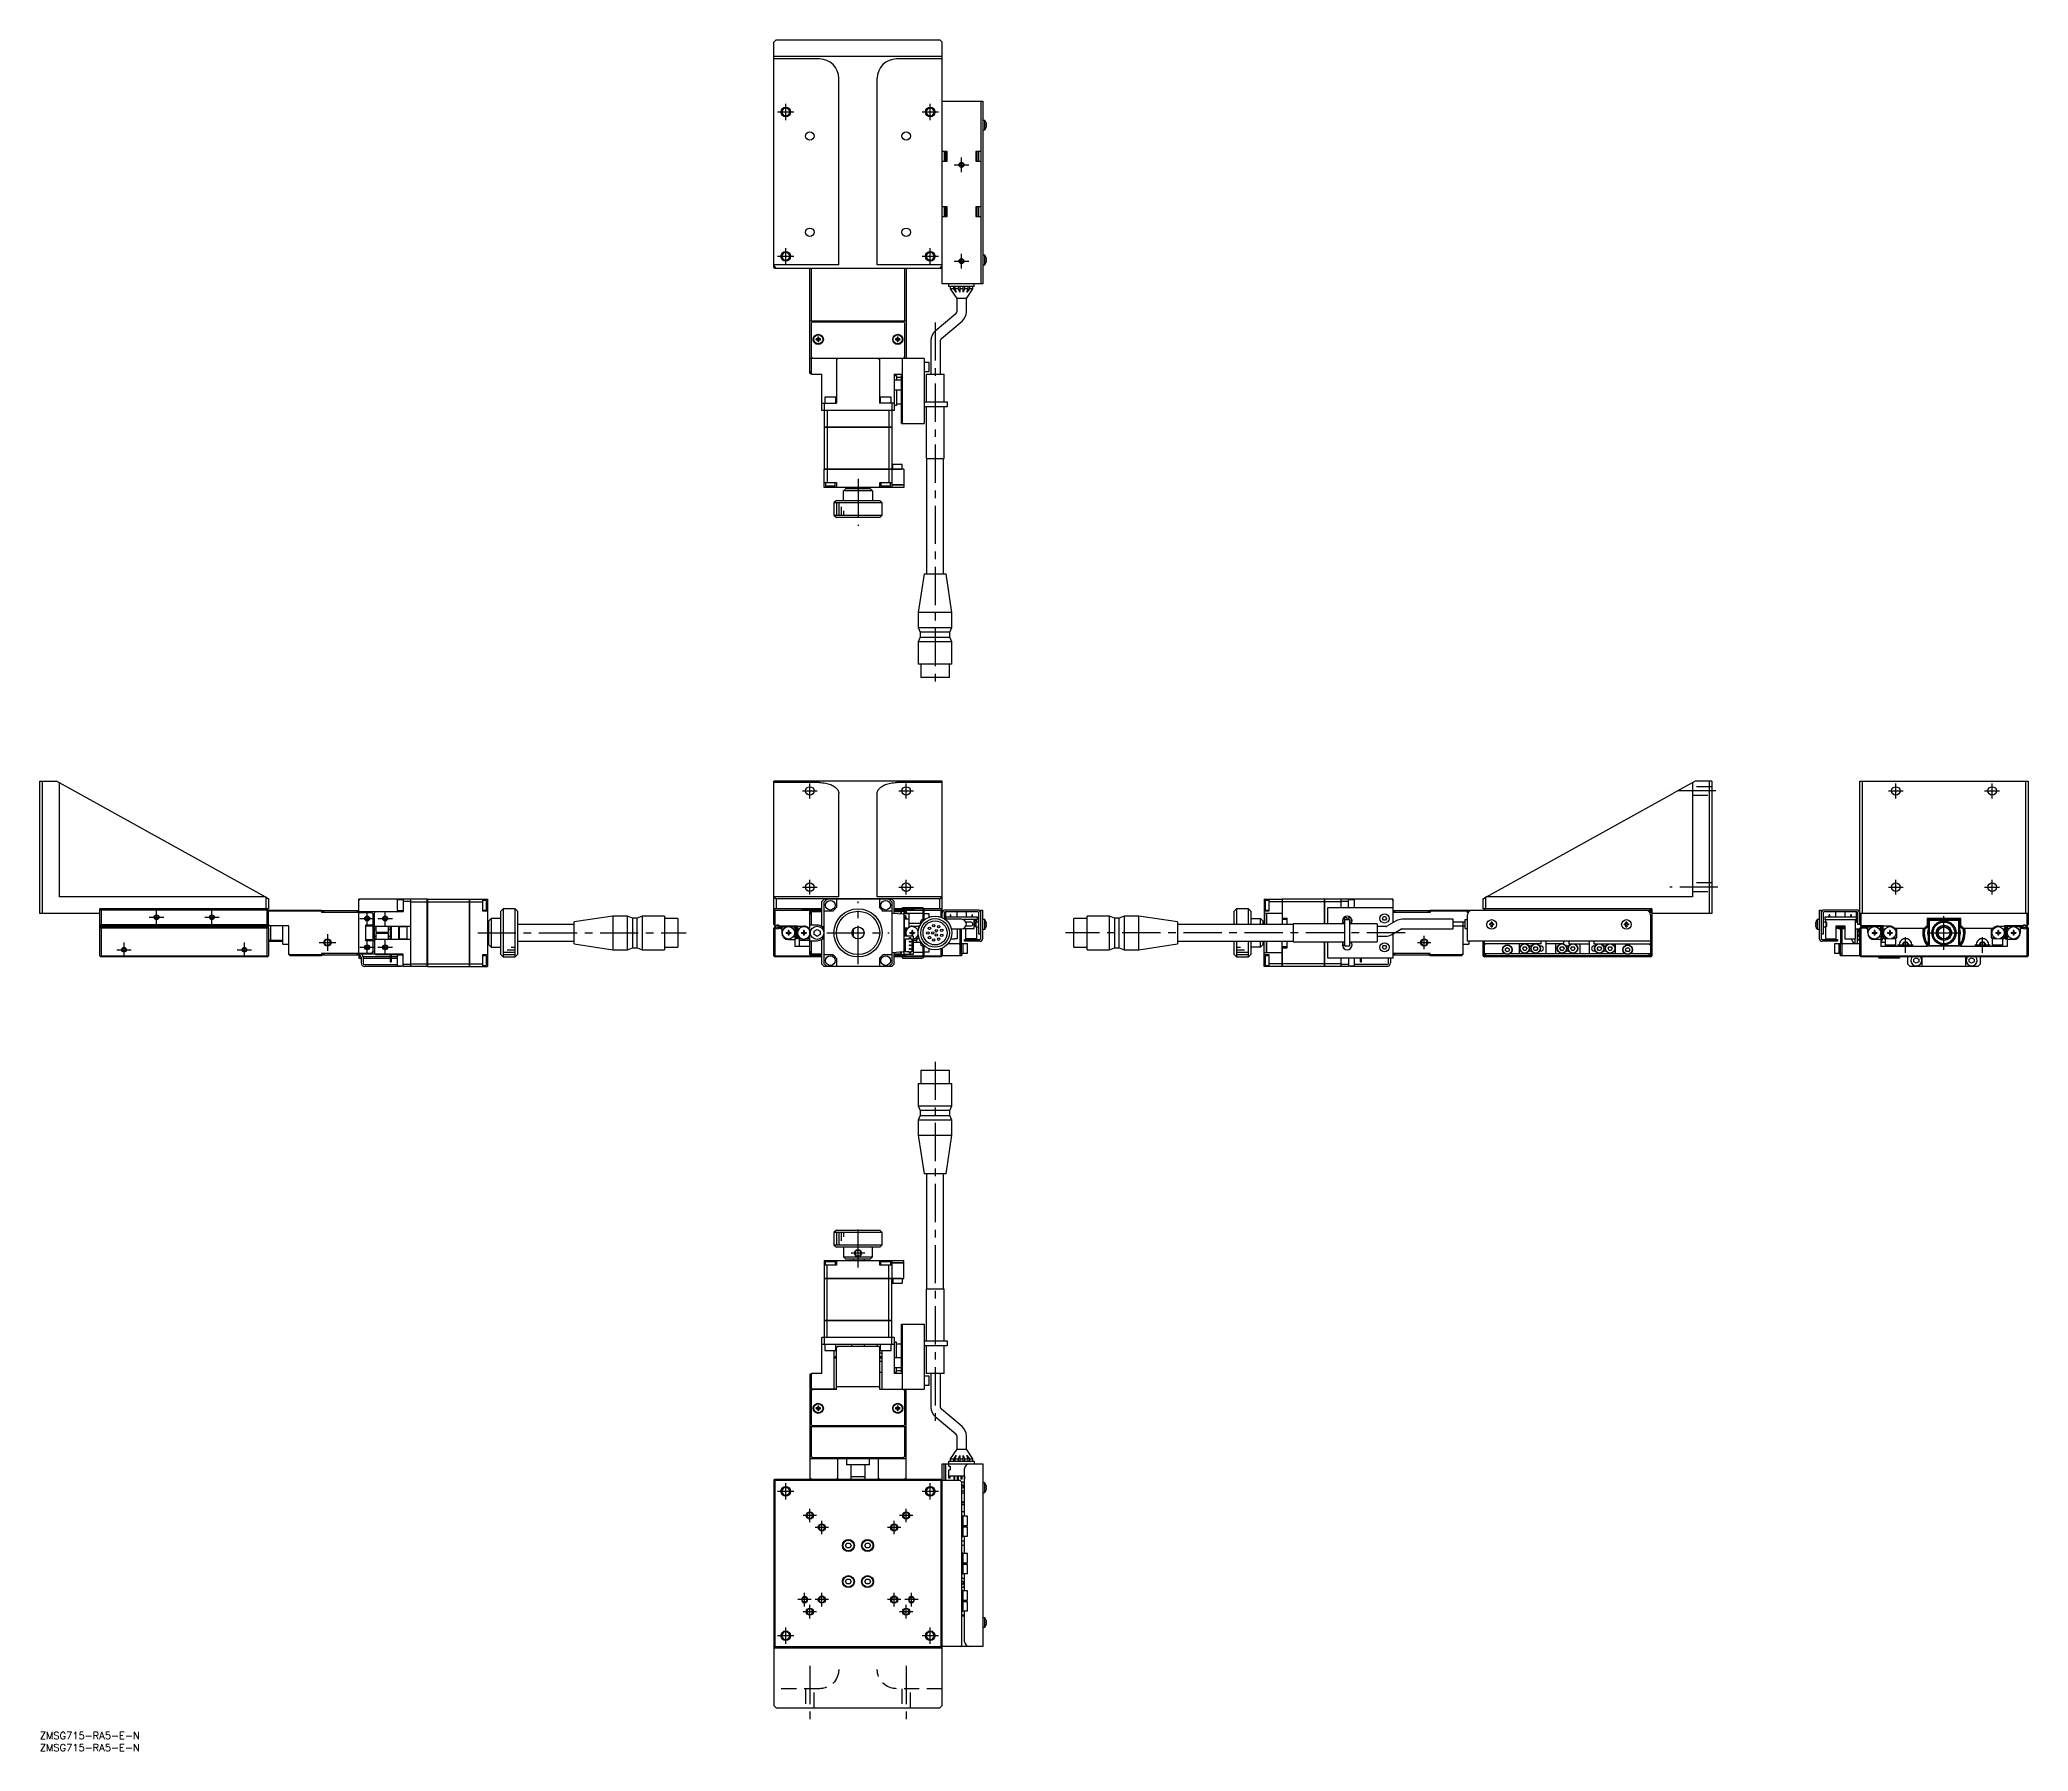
# Model space of a CAD drawing. Extents: x 0 to 826, y -8 to 703.
import ezdxf

# ---------------------------------------------------------------- set-up
doc = ezdxf.new("R2010")
doc.units = 0
doc.header["$LTSCALE"] = 0.5
doc.linetypes.add('CENTER', pattern=[50.8, 31.75, -6.35, 6.35, -6.35])
doc.linetypes.add('DASHED', pattern=[19.05, 12.7, -6.35])
for name, color, linetype in [('MSM_CENTER', 1, 'CENTER'), ('MSM_CONTINUOUS', 7, 'CONTINUOUS'), ('MSM_DASHED', 4, 'DASHED'), ('MSM_NARROW', 5, 'CONTINUOUS'), ('MSM_PART_NUMBER', 7, 'CONTINUOUS')]:
    doc.layers.add(name, color=color, linetype=linetype)
doc.styles.get("Standard").update_dxf_attribs({"font": 'txt.shx', "height": 1, "bigfont": 'bigfont.shx'})

# ---------------------------------------------------------------- blocks, each defined once
blk = doc.blocks.new('*U2')
at = {"layer": 'MSM_PART_NUMBER'}
blk.add_text('ZMSG715-RA5-E-N', height=3, dxfattribs=at).set_placement((0, -3))
blk = doc.blocks.new('*U3')
at = {"layer": 'MSM_PART_NUMBER'}
blk.add_text('ZMSG715-RA5-E-N', height=3, dxfattribs=at).set_placement((0, -8))

msp = doc.modelspace()

# ---------------------------------------------------------------- linework, layer by layer
at = {"layer": 'MSM_CENTER'}
for p, q in [((306.5, 673.22), (313.3, 673.22)), ((309.9, 669.82), (309.9, 676.62)), ((366.5, 673.22), (373.3, 673.22)), ((369.9, 669.82), (369.9, 676.62)), ((382.9, 648.22), (382.9, 654.22)), ((379.9, 651.22), (385.9, 651.22)), ((306.5, 613.22), (313.3, 613.22)), ((309.9, 609.82), (309.9, 616.62)), ((366.5, 613.22), (373.3, 613.22)), ((369.9, 609.82), (369.9, 616.62)), ((382.9, 608.22), (382.9, 614.22)), ((379.9, 611.22), (385.9, 611.22)), ((371.9, 585.77), (371.9, 434.67)), ((339.9, 520.72), (339.9, 501.22)), ((316.8, 391.07), (323, 391.07)), ((319.9, 387.97), (319.9, 394.17)), ((356.8, 391.07), (363, 391.07)), ((359.9, 387.97), (359.9, 394.17)), ((696.24, 391.07), (677.12, 391.07)), ((767.92, 391.07), (774.12, 391.07)), ((771.02, 387.97), (771.02, 394.17)), ((807.92, 391.07), (814.12, 391.07)), ((811.02, 387.97), (811.02, 394.17)), ((316.8, 351.07), (323, 351.07)), ((319.9, 347.97), (319.9, 354.17)), ((356.8, 351.07), (363, 351.07)), ((359.9, 347.97), (359.9, 354.17)), ((697.13, 351.07), (677.12, 351.07)), ((767.92, 351.07), (774.12, 351.07)), ((771.02, 347.97), (771.02, 354.17)), ((807.92, 351.07), (814.12, 351.07)), ((811.02, 347.97), (811.02, 354.17)), ((48.5, 335.57), (48.5, 341.57)), ((71.5, 335.57), (71.5, 341.57)), ((136, 335.07), (136, 341.07)), ((143.5, 335.07), (143.5, 341.07)), ((339.9, 319.07), (339.9, 345.07)), ((791.02, 325.07), (791.02, 339.07)), ((45.5, 338.57), (51.5, 338.57)), ((68.5, 338.57), (74.5, 338.57)), ((119.5, 331.57), (119.5, 324.57)), ((133, 338.07), (139, 338.07)), ((140.5, 338.07), (146.5, 338.07)), ((181.95, 332.07), (268.55, 332.07)), ((326.9, 332.07), (352.9, 332.07)), ((567.17, 332.07), (426.07, 332.07)), ((575.12, 325.27), (575.12, 330.87)), ((784.02, 332.07), (798.02, 332.07)), ((32, 325.07), (38, 325.07)), ((35, 322.07), (35, 328.07)), ((82, 325.07), (88, 325.07)), ((85, 322.07), (85, 328.07)), ((116, 328.07), (123, 328.07)), ((133, 326.07), (139, 326.07)), ((136, 323.07), (136, 329.07)), ((140.5, 326.07), (146.5, 326.07)), ((143.5, 323.07), (143.5, 329.07)), ((572.32, 328.07), (577.92, 328.07)), ((771.77, 327.07), (778.27, 327.07)), ((775.02, 323.82), (775.02, 330.32)), ((803.77, 327.07), (810.27, 327.07)), ((807.02, 323.82), (807.02, 330.32)), ((371.9, 278.55), (371.9, 127.45)), ((339.9, 193), (339.9, 211)), ((342.7, 199), (337.1, 199)), ((313.3, 100), (306.5, 100)), ((309.9, 96.6), (309.9, 103.4)), ((373.3, 100), (366.5, 100)), ((369.9, 96.6), (369.9, 103.4)), ((319.9, 87.2), (319.9, 92.8)), ((359.9, 87.2), (359.9, 92.8)), ((322.7, 90), (317.1, 90)), ((327.7, 85), (322.1, 85)), ((324.9, 82.2), (324.9, 87.8)), ((357.7, 85), (352.1, 85)), ((354.9, 82.2), (354.9, 87.8)), ((362.7, 90), (357.1, 90)), ((320.5, 55), (314.9, 55)), ((322.7, 50), (317.1, 50)), ((317.7, 52.2), (317.7, 57.8)), ((319.9, 47.2), (319.9, 52.8)), ((327.7, 55), (322.1, 55)), ((324.9, 52.2), (324.9, 57.8)), ((357.7, 55), (352.1, 55)), ((354.9, 52.2), (354.9, 57.8)), ((362.7, 50), (357.1, 50)), ((364.9, 55), (359.3, 55)), ((359.9, 47.2), (359.9, 52.8)), ((362.1, 52.2), (362.1, 57.8)), ((309.9, 36.6), (309.9, 43.4)), ((369.9, 36.6), (369.9, 43.4)), ((313.3, 40), (306.5, 40)), ((373.3, 40), (366.5, 40)), ((319.9, 27.5), (319.9, 2.5)), ((359.9, 27.5), (359.9, 2.5))]:
    msp.add_line(p, q, dxfattribs=at)
at = {"layer": 'MSM_CONTINUOUS'}
for p, q in [((305.9, 703.22), (304.9, 702.22)), ((304.9, 608.72), (304.9, 702.22)), ((305.9, 703.22), (373.9, 703.22)), ((374.9, 702.22), (373.9, 703.22)), ((374.9, 601.72), (374.9, 702.22)), ((374.9, 696.22), (304.9, 696.22)), ((323.9, 695.22), (304.9, 695.22)), ((374.9, 695.22), (355.9, 695.22)), ((331.9, 609.62), (331.9, 687.22)), ((347.9, 609.62), (347.9, 687.22)), ((374.9, 677.72), (391.7, 677.72)), ((390.9, 677.72), (390.9, 601.72)), ((391.7, 677.72), (391.7, 601.72)), ((392.59, 669.72), (391.7, 669.72)), ((392.59, 665.72), (392.59, 669.72)), ((391.7, 665.72), (392.59, 665.72)), ((393.15, 668.65), (393.15, 668.67)), ((393.15, 667.92), (393.28, 667.92)), ((393.15, 667.52), (393.15, 667.92)), ((393.28, 667.52), (393.15, 667.52)), ((393.15, 666.77), (393.15, 666.79)), ((376.9, 656.72), (374.9, 656.72)), ((374.9, 652.72), (376.9, 652.72)), ((375.7, 656.72), (375.7, 652.72)), ((376.2, 656.72), (376.2, 652.72)), ((376.4, 656.72), (376.4, 652.72)), ((376.9, 652.72), (376.9, 656.72)), ((390.9, 656.72), (388.9, 656.72)), ((388.9, 656.72), (388.9, 652.72)), ((388.9, 652.72), (390.9, 652.72)), ((389.4, 652.72), (389.4, 656.72)), ((390.1, 652.72), (390.1, 656.72)), ((376.9, 633.72), (374.9, 633.72)), ((374.9, 629.72), (376.9, 629.72)), ((375.7, 633.72), (375.7, 629.72)), ((376.2, 633.72), (376.2, 629.72)), ((376.4, 633.72), (376.4, 629.72)), ((376.9, 629.72), (376.9, 633.72)), ((390.9, 633.72), (388.9, 633.72)), ((388.9, 633.72), (388.9, 629.72)), ((388.9, 629.72), (390.9, 629.72)), ((389.4, 629.72), (389.4, 633.72)), ((390.1, 629.72), (390.1, 633.72)), ((392.59, 613.72), (391.7, 613.72)), ((392.59, 609.72), (392.59, 613.72)), ((393.15, 612.65), (393.15, 612.67)), ((393.15, 611.92), (393.28, 611.92)), ((393.15, 611.52), (393.15, 611.92)), ((393.28, 611.52), (393.15, 611.52)), ((331.9, 609.62), (304.9, 609.62)), ((304.9, 609.22), (305.9, 608.22)), ((305.05, 608.57), (304.9, 608.72)), ((305.05, 608.57), (305.3, 608.82)), ((305.4, 608.22), (305.05, 608.57)), ((374.4, 608.22), (305.4, 608.22)), ((319.9, 564.72), (319.9, 608.22)), ((320.4, 608.22), (320.4, 586.22)), ((374.9, 609.62), (347.9, 609.62)), ((359.4, 586.22), (359.4, 608.22)), ((359.9, 608.22), (359.9, 570.72)), ((373.9, 608.22), (374.9, 609.22)), ((374.75, 608.57), (374.4, 608.22)), ((374.5, 608.82), (374.75, 608.57)), ((374.9, 608.72), (374.75, 608.57)), ((391.7, 609.72), (392.59, 609.72)), ((393.15, 610.77), (393.15, 610.79)), ((391.7, 601.72), (374.9, 601.72)), ((377.65, 600.72), (377.65, 601.72)), ((388.15, 600.72), (377.65, 600.72)), ((378.15, 600.72), (378.15, 599.72)), ((379.65, 599.72), (378.15, 599.72)), ((378.15, 599.72), (380.9, 595.72)), ((379.65, 599.72), (379.65, 600.72)), ((380.65, 598.26), (379.65, 599.72)), ((380.15, 600.72), (380.15, 599.72)), ((381.65, 599.72), (380.15, 599.72)), ((380.15, 599.72), (380.65, 598.26)), ((384.9, 595.72), (380.9, 595.72)), ((380.9, 595.72), (380.9, 590.12)), ((381.65, 599.72), (381.65, 600.72)), ((382.15, 598.26), (381.65, 599.72)), ((382.15, 600.72), (382.15, 598.26)), ((383.65, 599.72), (382.15, 599.72)), ((383.65, 598.26), (383.65, 600.72)), ((384.15, 599.72), (383.65, 598.26)), ((384.15, 600.72), (384.15, 599.72)), ((385.65, 599.72), (384.15, 599.72)), ((384.9, 595.72), (387.65, 599.72)), ((384.9, 590.12), (384.9, 595.72)), ((385.15, 598.26), (385.65, 599.72)), ((386.15, 599.72), (385.15, 598.26)), ((385.65, 599.72), (385.65, 600.72)), ((386.15, 600.72), (386.15, 599.72)), ((387.65, 599.72), (386.15, 599.72)), ((387.65, 599.72), (387.65, 600.72)), ((388.15, 600.72), (388.15, 601.72)), ((380.54, 589.35), (371.96, 582.15)), ((359.9, 586.22), (319.9, 586.22)), ((320.9, 585.92), (320.4, 585.42)), ((320.4, 585.42), (320.4, 571.42)), ((358.9, 585.92), (320.9, 585.92)), ((323.16, 578.96), (322.48, 578.96)), ((322.48, 578.48), (323.16, 578.48)), ((323.16, 579.64), (323.16, 578.96)), ((323.16, 578.48), (323.16, 577.8)), ((323.64, 578.96), (323.64, 579.64)), ((324.31, 578.96), (323.64, 578.96)), ((323.64, 577.8), (323.64, 578.48)), ((323.64, 578.48), (324.31, 578.48)), ((325.65, 586.22), (325.65, 585.92)), ((326.15, 586.22), (326.15, 585.92)), ((331.65, 585.92), (331.65, 586.22)), ((335.1, 586.22), (334.9, 586.02)), ((344.9, 586.02), (334.9, 586.02)), ((334.9, 586.02), (334.9, 585.92)), ((344.9, 586.02), (344.7, 586.22)), ((344.9, 585.92), (344.9, 586.02)), ((348.15, 586.22), (348.15, 585.92)), ((353.65, 585.92), (353.65, 586.22)), ((354.15, 585.92), (354.15, 586.22)), ((356.16, 578.96), (355.48, 578.96)), ((355.48, 578.48), (356.16, 578.48)), ((356.16, 579.64), (356.16, 578.96)), ((356.16, 578.48), (356.16, 577.8)), ((356.64, 578.96), (356.64, 579.64)), ((357.31, 578.96), (356.64, 578.96)), ((356.64, 577.8), (356.64, 578.48)), ((356.64, 578.48), (357.31, 578.48)), ((359.4, 585.42), (358.9, 585.92)), ((359.4, 571.42), (359.4, 585.42)), ((370.17, 578.32), (370.17, 564.22)), ((374.17, 564.22), (374.17, 578.32)), ((374.53, 579.08), (383.11, 586.29)), ((367.4, 570.72), (319.9, 570.72)), ((320.4, 571.42), (320.9, 570.92)), ((320.4, 570.72), (320.4, 564.83)), ((320.9, 570.92), (358.9, 570.92)), ((325.65, 570.92), (325.65, 570.72)), ((329.9, 570.92), (329.9, 570.72)), ((330.9, 570.92), (330.9, 570.72)), ((331, 570.72), (331, 552.22)), ((331, 570.22), (331.5, 570.72)), ((332.4, 570.92), (332.4, 570.72)), ((347.4, 570.72), (347.4, 570.92)), ((348.3, 570.72), (348.8, 570.22)), ((348.8, 570.72), (348.8, 552.22)), ((348.9, 570.92), (348.9, 570.72)), ((349.9, 570.72), (349.9, 570.92)), ((354.15, 570.72), (354.15, 570.92)), ((358.4, 543.72), (358.4, 570.72)), ((358.9, 570.92), (359.4, 571.42)), ((367.4, 570.72), (367.4, 543.72)), ((319.9, 565.33), (320.4, 564.83)), ((320.4, 564.22), (319.9, 564.72)), ((320.4, 564.83), (320.7, 564.22)), ((320.7, 564.22), (320.4, 564.22)), ((320.7, 564.22), (324.9, 564.22)), ((324.9, 549.22), (324.9, 564.22)), ((354.9, 564.22), (354.9, 549.22)), ((354.9, 564.22), (358.4, 564.22)), ((354.9, 563.72), (355.9, 563.72)), ((357.9, 561.72), (354.9, 561.72)), ((355.9, 563.72), (355.9, 561.72)), ((355.9, 562.97), (357.9, 562.97)), ((357.9, 563.72), (358.4, 563.72)), ((357.9, 543.72), (357.9, 563.72)), ((369.4, 569.12), (367.4, 569.12)), ((367.4, 565.32), (369.4, 565.32)), ((368.15, 564.22), (375.65, 564.22)), ((368.15, 564.22), (368.15, 552.72)), ((369.4, 565.32), (369.4, 569.12)), ((375.65, 552.72), (375.65, 564.22)), ((330.65, 554.72), (326.15, 554.72)), ((326.15, 554.72), (326.15, 552.22)), ((330.65, 552.22), (330.65, 554.72)), ((353.65, 554.72), (349.15, 554.72)), ((349.15, 554.72), (349.15, 552.22)), ((353.65, 552.22), (353.65, 554.72)), ((354.9, 557.72), (357.9, 557.72)), ((355.9, 557.72), (355.9, 551.22)), ((324.9, 552.22), (331, 552.22)), ((354.9, 549.22), (324.9, 549.22)), ((325.9, 552.22), (325.9, 542.23)), ((327.05, 549.22), (327.05, 542.23)), ((354.9, 552.22), (348.8, 552.22)), ((352.74, 549.22), (352.74, 542.23)), ((353.9, 552.22), (353.9, 542.23)), ((355.9, 551.22), (354.9, 551.22)), ((355.9, 551.97), (357.9, 551.97)), ((367.4, 552.72), (376.9, 552.72)), ((376.9, 550.72), (367.4, 550.72)), ((368.15, 550.72), (368.15, 529.22)), ((375.65, 529.22), (375.65, 550.72)), ((376.9, 552.72), (376.9, 550.72)), ((325.9, 542.23), (353.9, 542.23)), ((325.9, 542.22), (325.9, 524.73)), ((353.9, 542.22), (325.9, 542.22)), ((325.91, 542.22), (325.91, 542.23)), ((327.05, 542.22), (327.05, 542.23)), ((327.05, 542.22), (327.05, 524.73)), ((352.74, 542.22), (352.74, 542.23)), ((352.74, 542.22), (352.74, 524.73)), ((353.89, 542.22), (353.89, 542.23)), ((353.9, 542.22), (353.9, 524.73)), ((357.9, 543.72), (367.4, 543.72)), ((368.15, 529.22), (375.65, 529.22)), ((368.4, 529.22), (368.4, 481.22)), ((375.4, 481.22), (375.4, 529.22)), ((325.9, 524.73), (357.9, 524.73)), ((358.9, 524.72), (325.9, 524.72)), ((325.9, 517.22), (325.9, 524.72)), ((325.91, 524.72), (325.91, 524.73)), ((327.05, 524.72), (327.05, 524.73)), ((327.05, 524.72), (327.05, 519.22)), ((352.74, 524.72), (352.74, 524.73)), ((352.74, 524.72), (352.74, 519.22)), ((353.89, 524.72), (353.89, 524.73)), ((358.3, 526.72), (353.9, 526.72)), ((353.9, 524.72), (353.9, 517.22)), ((354.4, 524.73), (354.4, 526.72)), ((357.9, 524.73), (357.9, 524.72)), ((358.3, 524.72), (358.3, 526.72)), ((358.9, 524.72), (358.9, 518.23)), ((325.9, 519.22), (330.9, 519.22)), ((358.9, 517.22), (325.9, 517.22)), ((326.4, 519.22), (326.4, 517.72)), ((330.4, 517.72), (326.4, 517.72)), ((329.4, 517.22), (329.4, 517.72)), ((330.4, 517.72), (330.4, 519.22)), ((330.9, 519.22), (330.9, 517.22)), ((334.9, 516.72), (333.9, 515.72)), ((345.9, 515.72), (333.9, 515.72)), ((333.9, 511.72), (333.9, 515.72)), ((334.9, 516.72), (344.9, 516.72)), ((337.9, 517.22), (337.9, 516.72)), ((342.4, 516.72), (342.4, 517.22)), ((345.9, 515.72), (344.9, 516.72)), ((345.9, 515.72), (345.9, 511.72)), ((348.9, 519.22), (353.9, 519.22)), ((348.9, 517.22), (348.9, 519.22)), ((349.4, 519.22), (349.4, 517.72)), ((353.4, 517.72), (349.4, 517.72)), ((350.4, 517.22), (350.4, 517.72)), ((353.4, 517.72), (353.4, 519.22)), ((353.9, 518.23), (358.9, 518.23)), ((358.9, 518.22), (353.9, 518.22)), ((358.89, 518.22), (358.89, 518.23)), ((358.9, 518.22), (358.9, 517.22)), ((330.9, 511.72), (329.9, 510.72)), ((349.9, 510.72), (329.9, 510.72)), ((329.9, 510.72), (329.9, 505.72)), ((329.9, 505.72), (349.9, 505.72)), ((329.9, 505.72), (330.9, 504.72)), ((330.9, 511.72), (348.9, 511.72)), ((348.9, 504.72), (330.9, 504.72)), ((349.9, 510.72), (348.9, 511.72)), ((348.9, 504.72), (349.9, 505.72)), ((349.9, 505.72), (349.9, 510.72)), ((367.33, 481.22), (364.9, 465.22)), ((367.33, 481.22), (376.47, 481.22)), ((378.9, 465.22), (376.47, 481.22)), ((378.9, 465.22), (364.9, 465.22)), ((364.9, 465.22), (364.9, 459.02)), ((378.9, 459.02), (378.9, 465.22)), ((364.9, 459.02), (378.9, 459.02)), ((364.9, 459.02), (365.75, 457.02)), ((365.75, 455.02), (364.9, 453.02)), ((378.05, 457.02), (365.75, 457.02)), ((365.75, 457.02), (365.75, 455.02)), ((365.75, 455.02), (378.05, 455.02)), ((378.05, 457.02), (378.9, 459.02)), ((378.05, 455.02), (378.05, 457.02)), ((378.9, 453.02), (378.05, 455.02)), ((378.9, 453.02), (364.9, 453.02)), ((364.9, 453.02), (364.9, 443.72)), ((378.9, 443.72), (378.9, 453.02)), ((378.9, 443.72), (364.9, 443.72)), ((365.95, 443.72), (365.95, 438.22)), ((377.85, 438.22), (365.95, 438.22)), ((377.85, 438.22), (377.85, 443.72)), ((0, 340.07), (0, 395.07)), ((0, 395.07), (7, 395.07)), ((1, 395.07), (1, 340.07)), ((16, 390.08), (7, 395.07)), ((8, 394.52), (8, 347.07)), ((93.59, 347.07), (16, 390.08)), ((374.9, 395.07), (304.9, 395.07)), ((304.9, 335.57), (304.9, 395.07)), ((323.9, 394.52), (304.9, 394.52)), ((323.9, 394.52), (324.52, 394.5)), ((324.52, 394.5), (325.15, 394.46)), ((325.15, 394.46), (325.76, 394.4)), ((325.76, 394.4), (326.37, 394.3)), ((326.37, 394.3), (326.96, 394.18)), ((326.96, 394.18), (327.53, 394.04)), ((327.53, 394.04), (328.08, 393.87)), ((328.08, 393.87), (328.6, 393.67)), ((328.6, 393.67), (329.09, 393.46)), ((329.09, 393.46), (329.55, 393.22)), ((329.55, 393.22), (329.98, 392.96)), ((329.98, 392.96), (330.37, 392.69)), ((330.37, 392.69), (330.72, 392.4)), ((330.72, 392.4), (331.02, 392.1)), ((331.02, 392.1), (331.29, 391.78)), ((331.29, 391.78), (331.5, 391.45)), ((331.5, 391.45), (331.67, 391.12)), ((331.67, 391.12), (331.8, 390.78)), ((331.8, 390.78), (331.87, 390.43)), ((331.87, 390.43), (331.9, 390.08)), ((331.9, 347.07), (331.9, 390.08)), ((347.9, 390.08), (347.92, 390.43)), ((347.9, 347.07), (347.9, 390.08)), ((347.92, 390.43), (347.99, 390.78)), ((347.99, 390.78), (348.12, 391.12)), ((348.12, 391.12), (348.29, 391.45)), ((348.29, 391.45), (348.5, 391.78)), ((348.5, 391.78), (348.77, 392.1)), ((348.77, 392.1), (349.07, 392.4)), ((349.07, 392.4), (349.42, 392.69)), ((349.42, 392.69), (349.81, 392.96)), ((349.81, 392.96), (350.24, 393.22)), ((350.24, 393.22), (350.7, 393.46)), ((350.7, 393.46), (351.19, 393.67)), ((351.19, 393.67), (351.72, 393.87)), ((351.72, 393.87), (352.26, 394.04)), ((352.26, 394.04), (352.83, 394.18)), ((352.83, 394.18), (353.42, 394.3)), ((353.42, 394.3), (354.03, 394.4)), ((354.03, 394.4), (354.64, 394.46)), ((354.64, 394.46), (355.27, 394.5)), ((355.27, 394.5), (355.9, 394.52)), ((374.9, 394.52), (355.9, 394.52)), ((374.9, 338.4), (374.9, 395.07)), ((601.03, 347.07), (678.62, 390.08)), ((687.62, 395.07), (678.62, 390.08)), ((686.62, 394.52), (686.62, 347.07)), ((694.62, 395.07), (687.62, 395.07)), ((693.62, 340.07), (693.62, 395.07)), ((694.62, 395.07), (694.62, 340.07)), ((756.02, 395.07), (826.02, 395.07)), ((756.02, 335.57), (756.02, 395.07)), ((757.02, 395.07), (757.02, 340.07)), ((825.02, 340.07), (825.02, 395.07)), ((826.02, 395.07), (826.02, 335.57)), ((93.59, 347.07), (8, 347.07)), ((94, 346.85), (93.59, 347.07)), ((331.9, 347.07), (304.9, 347.07)), ((374.9, 347.07), (347.9, 347.07)), ((601.03, 347.07), (600.62, 346.85)), ((686.62, 347.07), (601.03, 347.07)), ((25, 340.07), (0, 340.07)), ((95, 342.07), (25, 342.07)), ((25, 322.57), (25, 342.07)), ((25.35, 341.72), (25, 341.37)), ((25.7, 342.07), (25.35, 341.72)), ((25.5, 341.57), (25.35, 341.72)), ((25.5, 341.57), (25.5, 335.57)), ((94.5, 341.57), (25.5, 341.57)), ((94, 342.07), (94, 346.85)), ((94, 346.85), (95, 346.29)), ((94.65, 341.72), (94.3, 342.07)), ((94.65, 341.72), (94.5, 341.57)), ((94.5, 335.57), (94.5, 341.57)), ((95, 341.37), (94.65, 341.72)), ((94.8, 341.57), (117, 341.57)), ((95, 346.29), (95, 342.07)), ((95, 334.07), (95, 341.57)), ((117, 341.07), (95, 341.07)), ((117, 341.57), (117, 340.57)), ((132.5, 340.57), (117, 340.57)), ((117.3, 340.57), (117.3, 341.37)), ((117.3, 341.37), (132.3, 341.37)), ((117.8, 341.37), (117.8, 340.57)), ((131.8, 340.57), (131.8, 341.37)), ((132.3, 341.37), (132.3, 340.57)), ((132.5, 345.57), (133, 346.07)), ((160.99, 346.07), (132.5, 346.07)), ((132.5, 323.57), (132.5, 346.07)), ((132.5, 340.97), (139, 340.97)), ((137.89, 340.47), (132.5, 340.47)), ((137.89, 340.47), (138.39, 340.97)), ((138.5, 339.86), (137.89, 340.47)), ((139, 340.36), (138.5, 339.86)), ((138.5, 335.32), (138.5, 339.86)), ((139, 340.97), (139, 340.36)), ((139, 340.97), (151, 340.97)), ((139, 334.56), (139, 340.36)), ((148.5, 345.82), (148.5, 341.32)), ((151, 345.82), (148.5, 345.82)), ((148.5, 341.32), (151, 341.32)), ((151, 346.07), (151, 340.97)), ((154, 345.07), (151, 345.07)), ((154, 346.07), (154, 318.07)), ((154, 344.92), (160.99, 344.92)), ((160.99, 318.07), (160.99, 346.07)), ((161, 346.06), (160.99, 346.06)), ((161, 344.91), (160.99, 344.91)), ((161, 346.07), (178.49, 346.07)), ((161, 346.07), (161, 318.07)), ((161, 344.92), (178.49, 344.92)), ((178.49, 318.07), (178.49, 346.07)), ((178.5, 346.06), (178.49, 346.06)), ((178.5, 344.91), (178.49, 344.91)), ((178.5, 346.07), (186, 346.07)), ((178.5, 346.07), (178.5, 318.07)), ((178.5, 344.92), (184, 344.92)), ((184, 341.07), (184, 346.07)), ((185.5, 345.57), (184, 345.57)), ((184, 341.57), (185.5, 341.57)), ((186, 341.07), (184, 341.07)), ((185.5, 345.57), (185.5, 341.57)), ((186, 342.57), (185.5, 342.57)), ((186, 346.07), (186, 318.07)), ((192.5, 342.07), (191.5, 341.07)), ((191.5, 323.07), (191.5, 341.07)), ((192.5, 342.07), (192.5, 322.07)), ((197.5, 342.07), (192.5, 342.07)), ((197.5, 322.07), (197.5, 342.07)), ((198.5, 341.07), (197.5, 342.07)), ((198.5, 341.07), (198.5, 323.07)), ((238, 339.07), (222, 336.64)), ((238, 339.07), (238, 325.07)), ((244.2, 339.07), (238, 339.07)), ((244.2, 325.07), (244.2, 339.07)), ((246.2, 338.22), (244.2, 339.07)), ((250.2, 339.07), (248.2, 338.22)), ((250.2, 339.07), (250.2, 325.07)), ((259.5, 339.07), (250.2, 339.07)), ((259.5, 339.07), (259.5, 325.07)), ((304.9, 346.85), (305.9, 346.29)), ((324.9, 342.07), (304.9, 342.07)), ((305.05, 341.72), (304.9, 341.57)), ((305.05, 341.72), (305.4, 342.07)), ((305.4, 341.37), (305.05, 341.72)), ((305.4, 341.37), (305.4, 335.07)), ((320.2, 341.37), (305.4, 341.37)), ((305.9, 346.29), (305.9, 342.07)), ((373.9, 346.29), (305.9, 346.29)), ((316.4, 342.07), (316.75, 341.72)), ((316.75, 341.72), (324.9, 341.72)), ((320.4, 341.57), (319.9, 341.07)), ((319.9, 323.07), (319.9, 341.07)), ((319.9, 340.47), (320.4, 340.97)), ((320, 340.57), (319.9, 340.57)), ((320.4, 340.36), (319.9, 339.86)), ((324.9, 341.57), (320.4, 341.57)), ((320.4, 340.97), (320.4, 341.37)), ((320.4, 341.37), (324.9, 341.37)), ((320.7, 340.97), (320.4, 340.36)), ((320.4, 340.97), (324.9, 340.97)), ((320.4, 340.36), (320.4, 335.32)), ((320.9, 341.37), (320.9, 340.97)), ((325.9, 346.07), (324.9, 345.07)), ((324.9, 334.67), (324.9, 345.07)), ((353.9, 346.07), (325.9, 346.07)), ((325.9, 319.23), (325.9, 344.92)), ((329.4, 341.07), (325.9, 341.07)), ((330.9, 346.07), (330.9, 342.57)), ((348.9, 342.57), (348.9, 346.07)), ((353.9, 341.07), (350.4, 341.07)), ((354.9, 345.07), (353.9, 346.07)), ((353.9, 344.92), (353.9, 319.23)), ((353.9, 340.32), (354.2, 340.3)), ((354.2, 340.3), (358.62, 339.99)), ((354.9, 340.25), (354.9, 345.07)), ((358.4, 342.07), (354.9, 342.07)), ((354.9, 341.72), (363.05, 341.72)), ((359.4, 341.57), (354.9, 341.57)), ((354.9, 341.37), (359.4, 341.37)), ((354.9, 340.97), (357.9, 340.97)), ((357.9, 340.07), (357.47, 340.07)), ((357.9, 340.04), (357.9, 341.07)), ((357.9, 341.07), (359.1, 341.07)), ((358.4, 342.57), (366.4, 342.57)), ((358.4, 342.07), (358.4, 342.57)), ((366.7, 342.07), (358.4, 342.07)), ((358.9, 341.07), (358.9, 341.37)), ((358.9, 339.69), (358.9, 324.45)), ((359.1, 323.07), (359.1, 341.07)), ((359.1, 340.97), (359.4, 340.97)), ((359.4, 340.36), (359.1, 340.96)), ((361.1, 339.97), (359.1, 339.97)), ((359.1, 339.25), (359.65, 339.25)), ((359.1, 339.03), (359.33, 339.03)), ((359.1, 338.78), (359.33, 338.78)), ((359.1, 338.71), (359.33, 338.71)), ((359.33, 338.52), (359.33, 339.03)), ((359.9, 341.07), (359.4, 341.57)), ((359.4, 341.37), (359.4, 340.97)), ((359.4, 340.97), (359.9, 340.47)), ((359.78, 339.97), (359.4, 340.36)), ((359.4, 339.97), (359.4, 340.36)), ((366.9, 341.37), (359.6, 341.37)), ((359.65, 339.25), (359.65, 338.42)), ((359.9, 340.57), (359.8, 340.57)), ((359.9, 341.07), (359.9, 339.97)), ((366.9, 340.07), (359.9, 340.07)), ((361.1, 336.17), (361.1, 339.97)), ((363.05, 341.72), (363.4, 342.07)), ((366.9, 336.97), (366.9, 341.87)), ((374.9, 342.07), (367.26, 342.07)), ((367.4, 337.43), (367.4, 341.57)), ((374.4, 341.37), (367.4, 341.37)), ((369.4, 339.97), (367.4, 339.97)), ((369.4, 338.61), (369.4, 339.97)), ((373.9, 346.29), (374.9, 346.85)), ((373.9, 342.07), (373.9, 346.29)), ((374.4, 342.07), (374.75, 341.72)), ((374.75, 341.72), (374.4, 341.37)), ((374.4, 338.61), (374.4, 341.37)), ((374.9, 341.57), (374.75, 341.72)), ((375.7, 340.37), (375.7, 337.95)), ((376.2, 340.57), (375.75, 340.57)), ((389.7, 341.57), (376.1, 341.57)), ((389.7, 340.77), (376.1, 340.77)), ((376.2, 340.57), (376.2, 337.72)), ((376.4, 338.77), (376.4, 337.72)), ((376.4, 338.77), (389.4, 338.77)), ((378.27, 338.77), (378.27, 339.57)), ((378.52, 339.57), (378.27, 339.57)), ((378.52, 338.77), (378.52, 339.57)), ((380.9, 340.77), (380.9, 338.77)), ((384.9, 338.77), (384.9, 340.77)), ((387.27, 338.77), (387.27, 339.57)), ((387.52, 339.57), (387.27, 339.57)), ((387.52, 338.77), (387.52, 339.57)), ((389.4, 338.77), (389.4, 337.57)), ((390.1, 331.57), (390.1, 340.37)), ((390.9, 341.57), (391.7, 341.57)), ((390.9, 329.87), (390.9, 341.57)), ((391.7, 329.77), (391.7, 341.57)), ((435.12, 325.07), (435.12, 339.07)), ((444.42, 339.07), (435.12, 339.07)), ((444.42, 325.07), (444.42, 339.07)), ((446.42, 338.22), (444.42, 339.07)), ((450.42, 339.07), (448.42, 338.22)), ((450.42, 339.07), (450.42, 325.07)), ((456.62, 339.07), (450.42, 339.07)), ((456.62, 325.07), (456.62, 339.07)), ((472.62, 336.64), (456.62, 339.07)), ((497.12, 342.07), (496.12, 341.07)), ((496.12, 335.57), (496.12, 341.07)), ((497.12, 342.07), (497.12, 335.57)), ((502.12, 342.07), (497.12, 342.07)), ((502.12, 335.57), (502.12, 342.07)), ((503.12, 341.07), (502.12, 342.07)), ((503.12, 341.07), (503.12, 335.57)), ((508.62, 346.07), (508.62, 335.57)), ((508.62, 346.07), (516.12, 346.07)), ((508.62, 342.57), (509.12, 342.57)), ((510.62, 341.07), (508.62, 341.07)), ((508.82, 340.3), (508.62, 340.3)), ((508.82, 340.32), (508.82, 340.3)), ((508.82, 340.32), (509.62, 340.32)), ((509.12, 341.57), (509.12, 345.57)), ((510.62, 345.57), (509.12, 345.57)), ((509.12, 341.57), (510.62, 341.57)), ((509.62, 335.57), (509.62, 340.32)), ((509.62, 340.31), (509.63, 340.31)), ((509.63, 340.32), (509.63, 335.57)), ((509.63, 340.32), (516.12, 340.32)), ((510.62, 346.07), (510.62, 341.07)), ((516.12, 344.92), (510.62, 344.92)), ((516.12, 346.07), (516.12, 335.57)), ((516.12, 346.06), (516.13, 346.06)), ((516.12, 344.91), (516.13, 344.91)), ((516.13, 346.07), (516.13, 337.73)), ((533.62, 346.07), (516.13, 346.07)), ((533.62, 344.92), (516.13, 344.92)), ((533.62, 335.82), (533.62, 346.07)), ((533.62, 346.06), (533.63, 346.06)), ((533.62, 344.91), (533.63, 344.91)), ((533.63, 346.07), (533.63, 335.82)), ((562.12, 346.07), (533.63, 346.07)), ((540.62, 344.92), (533.63, 344.92)), ((535.12, 342.57), (562.12, 342.57)), ((535.12, 335.82), (535.12, 342.57)), ((540.62, 342.57), (540.62, 346.07)), ((543.62, 345.07), (540.62, 345.07)), ((543.62, 342.57), (543.62, 346.07)), ((546.12, 345.82), (543.62, 345.82)), ((546.12, 342.57), (546.12, 345.82)), ((557.76, 338.07), (558.19, 338.82)), ((558.19, 338.82), (559.05, 338.82)), ((559.05, 338.82), (559.49, 338.07)), ((561.62, 346.07), (562.12, 345.57)), ((562.12, 346.07), (562.12, 336.3)), ((577.62, 340.57), (562.12, 340.57)), ((562.32, 340.57), (562.32, 341.37)), ((562.32, 341.37), (577.32, 341.37)), ((562.82, 341.37), (562.82, 340.57)), ((576.82, 340.57), (576.82, 341.37)), ((577.32, 341.37), (577.32, 340.57)), ((577.62, 341.57), (577.62, 340.57)), ((577.62, 341.57), (669.12, 341.57)), ((593.12, 341.07), (577.62, 341.07)), ((593.12, 340.37), (593.12, 341.57)), ((593.12, 328.57), (593.12, 339.57)), ((599.62, 346.29), (600.62, 346.85)), ((599.62, 342.07), (599.62, 346.29)), ((669.62, 342.07), (599.62, 342.07)), ((599.97, 341.72), (599.82, 341.57)), ((600.32, 342.07), (599.97, 341.72)), ((600.12, 341.57), (599.97, 341.72)), ((600.62, 346.85), (600.62, 342.07)), ((669.27, 341.72), (668.92, 342.07)), ((669.27, 341.72), (669.12, 341.57)), ((669.12, 341.57), (669.12, 340.37)), ((669.12, 339.57), (669.12, 322.57)), ((669.62, 341.37), (669.27, 341.72)), ((669.62, 342.07), (669.62, 322.57)), ((694.62, 340.07), (669.62, 340.07)), ((739.22, 341.57), (739.22, 329.77)), ((739.22, 341.57), (740.02, 341.57)), ((740.02, 341.57), (740.02, 329.87)), ((740.82, 340.37), (740.82, 331.57)), ((754.82, 341.57), (741.22, 341.57)), ((754.82, 340.77), (741.22, 340.77)), ((741.52, 338.77), (741.52, 337.57)), ((741.52, 338.77), (754.52, 338.77)), ((743.64, 339.57), (743.39, 339.57)), ((743.39, 338.77), (743.39, 339.57)), ((743.64, 338.77), (743.64, 339.57)), ((746.02, 340.77), (746.02, 338.77)), ((750.02, 338.77), (750.02, 340.77)), ((752.64, 339.57), (752.39, 339.57)), ((752.39, 338.77), (752.39, 339.57)), ((752.64, 338.77), (752.64, 339.57)), ((754.52, 338.77), (754.52, 337.57)), ((754.72, 336.57), (754.72, 340.57)), ((755.16, 340.57), (754.72, 340.57)), ((755.22, 335.57), (755.22, 340.37)), ((826.02, 340.07), (756.02, 340.07)), ((756.52, 340.07), (756.52, 335.07)), ((825.52, 335.07), (825.52, 340.07)), ((25, 335.07), (25.5, 335.57)), ((103.5, 335.07), (25, 335.07)), ((25, 334.87), (26.4, 334.87)), ((25.5, 334.57), (25, 334.07)), ((25.1, 334.17), (25.1, 334.37)), ((25.5, 334.07), (25.25, 334.32)), ((26.1, 334.67), (25.4, 334.67)), ((25.5, 335.57), (94.5, 335.57)), ((25.5, 334.57), (94.5, 334.57)), ((94.5, 334.07), (25.5, 334.07)), ((25.5, 334.07), (25.5, 322.57)), ((26.4, 334.87), (26.4, 334.57)), ((95, 334.87), (93.6, 334.87)), ((93.6, 334.87), (93.6, 334.57)), ((94.6, 334.67), (93.9, 334.67)), ((94.5, 335.57), (95, 335.07)), ((95, 334.07), (94.5, 334.57)), ((94.75, 334.32), (94.5, 334.07)), ((94.5, 322.57), (94.5, 334.07)), ((94.9, 334.37), (94.9, 334.17)), ((95.5, 335.07), (95, 335.57)), ((95, 334.07), (95, 322.57)), ((96, 329.07), (96, 335.07)), ((101, 327.32), (101, 335.07)), ((103.5, 323.07), (103.5, 335.07)), ((139, 335.32), (135.5, 335.32)), ((135.5, 328.82), (135.5, 335.32)), ((138.5, 334.82), (135.5, 334.82)), ((138.5, 329.32), (138.5, 334.82)), ((139, 334.56), (138.5, 334.35)), ((154, 334.67), (139, 334.67)), ((139.1, 329.47), (139.1, 334.67)), ((139.6, 334.57), (139.1, 334.57)), ((139.1, 333.57), (139.6, 333.57)), ((139.6, 330.57), (139.1, 330.57)), ((139.5, 334.67), (139.5, 334.57)), ((139.6, 334.67), (139.6, 332.32)), ((139.6, 332.32), (144.8, 332.32)), ((139.6, 331.82), (139.6, 329.47)), ((144.8, 331.82), (139.6, 331.82)), ((144.8, 332.32), (144.8, 334.67)), ((145.5, 334.57), (144.8, 334.57)), ((144.8, 333.57), (145.5, 333.57)), ((144.8, 329.47), (144.8, 331.82)), ((145.5, 330.57), (144.8, 330.57)), ((145.5, 334.67), (145.5, 329.47)), ((146, 334.67), (146, 329.47)), ((149.1, 329.47), (149.1, 334.67)), ((149.3, 334.67), (149.3, 329.47)), ((152.5, 334.57), (149.3, 334.57)), ((152.5, 334.67), (152.5, 329.47)), ((186.5, 335.57), (186, 335.57)), ((186.5, 334.57), (186, 334.57)), ((186, 333.57), (186.5, 333.57)), ((186.5, 330.57), (186, 330.57)), ((186.5, 337.07), (187.5, 338.07)), ((186.5, 327.07), (186.5, 337.07)), ((187.5, 338.07), (187.5, 326.07)), ((191.5, 338.07), (187.5, 338.07)), ((222, 335.57), (198.5, 335.57)), ((222, 327.5), (222, 336.64)), ((246.2, 338.22), (246.2, 325.92)), ((248.2, 338.22), (246.2, 338.22)), ((248.2, 325.92), (248.2, 338.22)), ((265, 338.02), (259.5, 338.02)), ((265, 338.02), (265, 326.12)), ((304.9, 335.57), (305.4, 335.07)), ((305.4, 334.57), (304.9, 334.07)), ((304.9, 322.57), (304.9, 334.07)), ((305.4, 334.07), (305.15, 334.32)), ((305.83, 335.07), (305.4, 335.07)), ((305.4, 334.57), (305.83, 334.57)), ((305.4, 334.07), (305.4, 322.57)), ((305.67, 334.07), (305.4, 334.07)), ((305.67, 334.07), (305.83, 334.57)), ((306.4, 335.32), (306.4, 335.07)), ((306.4, 335.07), (314.7, 335.07)), ((307.32, 334.07), (307.16, 334.57)), ((307.16, 334.57), (310.28, 334.57)), ((307.7, 334.07), (307.32, 334.07)), ((308.2, 334.43), (307.7, 334.07)), ((307.7, 334.07), (308.2, 333.57)), ((308.2, 334.57), (308.2, 332.07)), ((310, 332.22), (310, 331.93)), ((310, 332.22), (310.79, 332.22)), ((310, 331.93), (310.79, 331.93)), ((310.53, 332.22), (310.53, 331.93)), ((311.14, 333.07), (310.85, 333.07)), ((310.85, 333.07), (310.85, 332.28)), ((310.85, 332.54), (311.14, 332.54)), ((310.85, 331.87), (310.85, 331.07)), ((310.85, 331.6), (311.14, 331.6)), ((311.14, 331.07), (310.85, 331.07)), ((311.14, 333.07), (311.14, 332.28)), ((311.14, 331.87), (311.14, 331.07)), ((311.2, 332.22), (312, 332.22)), ((311.2, 331.93), (312, 331.93)), ((311.47, 331.93), (311.47, 332.22)), ((311.71, 334.57), (313.7, 334.57)), ((312, 332.22), (312, 331.93)), ((313.7, 333.62), (313.44, 333.47)), ((313.44, 330.67), (313.7, 330.52)), ((313.7, 334.57), (313.7, 333.62)), ((313.7, 330.52), (313.7, 326.37)), ((314.5, 334.57), (313.9, 334.57)), ((313.9, 334.57), (313.9, 329.57)), ((314.5, 334.57), (314.5, 329.57)), ((314.7, 335.07), (314.7, 333.62)), ((314.7, 334.87), (317.4, 334.87)), ((314.7, 333.62), (314.92, 333.49)), ((314.7, 330.52), (314.92, 330.65)), ((314.7, 330.52), (314.7, 330.07)), ((316.4, 332.22), (316.4, 331.93)), ((316.4, 332.22), (317.19, 332.22)), ((316.4, 331.93), (317.19, 331.93)), ((316.93, 332.22), (316.93, 331.93)), ((317.54, 333.07), (317.25, 333.07)), ((317.25, 333.07), (317.25, 332.28)), ((317.25, 332.54), (317.54, 332.54)), ((317.25, 331.87), (317.25, 331.07)), ((317.25, 331.6), (317.54, 331.6)), ((317.54, 331.07), (317.25, 331.07)), ((317.54, 333.07), (317.54, 332.28)), ((317.54, 331.87), (317.54, 331.07)), ((317.6, 332.22), (318.4, 332.22)), ((317.6, 331.93), (318.4, 331.93)), ((317.87, 331.93), (317.87, 332.22)), ((318.4, 332.22), (318.4, 331.93)), ((319.9, 333.87), (319.54, 333.87)), ((322.9, 335.32), (319.9, 335.32)), ((321.65, 332.79), (322.9, 333.52)), ((321.65, 331.35), (321.65, 332.79)), ((322.9, 330.63), (321.65, 331.35)), ((322.9, 333.52), (324.15, 332.79)), ((324.15, 331.35), (322.9, 330.63)), ((324.15, 332.79), (324.15, 331.35)), ((324.9, 334.67), (325.9, 334.67)), ((324.98, 334.56), (325.9, 334.56)), ((337.9, 333.57), (337.9, 330.57)), ((359.1, 338.3), (359.18, 338.3)), ((359.1, 336.3), (359.2, 336.3)), ((359.1, 336.17), (359.2, 336.17)), ((359.1, 335.32), (359.2, 335.32)), ((359.1, 334.76), (359.2, 334.76)), ((359.1, 333.57), (359.1, 333.57)), ((359.33, 333.34), (359.1, 333.34)), ((359.33, 333.28), (359.1, 333.28)), ((359.33, 333.03), (359.1, 333.03)), ((359.1, 332.32), (359.9, 332.32)), ((359.1, 331.82), (359.9, 331.82)), ((359.1, 331.07), (359.9, 331.07)), ((362.8, 330.65), (359.1, 330.65)), ((359.2, 334.18), (359.2, 337.88)), ((359.3, 337.98), (360.88, 337.98)), ((360.55, 334.08), (359.3, 334.08)), ((359.33, 333.57), (359.9, 333.57)), ((359.33, 333.03), (359.33, 333.54)), ((359.33, 333.07), (359.9, 333.07)), ((359.43, 338.42), (359.76, 338.42)), ((359.76, 338.19), (359.43, 338.19)), ((359.76, 333.87), (359.43, 333.87)), ((359.43, 333.64), (359.76, 333.64)), ((359.52, 334.08), (359.52, 333.87)), ((359.52, 333.64), (359.52, 333.57)), ((359.52, 333.07), (359.52, 332.32)), ((359.52, 331.82), (359.52, 331.07)), ((359.65, 338.19), (359.65, 337.98)), ((359.65, 334.08), (359.65, 333.87)), ((359.65, 333.64), (359.65, 333.57)), ((359.65, 333.07), (359.65, 332.32)), ((359.65, 331.82), (359.65, 331.07)), ((359.86, 337.98), (359.86, 338.09)), ((359.86, 333.97), (359.86, 334.08)), ((359.9, 330.65), (359.9, 333.67)), ((360.25, 333.87), (360.07, 333.87)), ((360.09, 337.98), (360.09, 338.09)), ((360.09, 333.97), (360.09, 334.08)), ((360.95, 334.43), (360.62, 334.1)), ((360.98, 337.88), (360.98, 334.5)), ((360.98, 336.17), (361.1, 336.17)), ((360.98, 336.07), (365.9, 336.07)), ((361.4, 332.22), (361.4, 331.93)), ((361.4, 332.22), (362.19, 332.22)), ((361.4, 331.93), (362.19, 331.93)), ((361.93, 332.22), (361.93, 331.93)), ((362.25, 333.07), (362.25, 332.28)), ((362.54, 333.07), (362.25, 333.07)), ((362.25, 332.54), (362.54, 332.54)), ((362.25, 331.87), (362.25, 331.07)), ((362.25, 331.6), (362.54, 331.6)), ((362.54, 331.07), (362.25, 331.07)), ((362.4, 334.87), (365.1, 334.87)), ((362.54, 333.07), (362.54, 332.28)), ((362.54, 331.87), (362.54, 331.07)), ((362.6, 332.22), (363.4, 332.22)), ((362.6, 331.93), (363.4, 331.93)), ((362.8, 330.65), (362.8, 323.15)), ((362.87, 331.93), (362.87, 332.22)), ((363.4, 332.22), (363.4, 331.93)), ((365.07, 333.61), (364.87, 333.49)), ((365.07, 330.54), (364.87, 330.65)), ((365.57, 335.07), (365.1, 335.07)), ((365.1, 333.73), (365.1, 335.07)), ((365.1, 330.07), (365.1, 330.41)), ((365.36, 334.57), (365.3, 334.57)), ((365.3, 334.57), (365.3, 334.41)), ((365.9, 336.57), (365.9, 335.68)), ((367.57, 337.57), (367.4, 337.57)), ((382.9, 337.72), (376.03, 337.72)), ((378.7, 333.72), (382.9, 333.72)), ((381.15, 333.72), (381.15, 329.57)), ((382.4, 322.57), (382.4, 333.57)), ((382.4, 333.57), (382.9, 333.57)), ((382.9, 323.57), (382.9, 333.57)), ((389.4, 337.57), (383.66, 337.57)), ((383.66, 333.87), (388.15, 333.87)), ((384.65, 329.57), (384.65, 333.87)), ((386.9, 336.47), (384.75, 336.47)), ((384.75, 334.97), (386.9, 334.97)), ((388.15, 333.87), (388.15, 337.57)), ((388.38, 336.77), (388.15, 336.77)), ((388.38, 337.57), (388.38, 336.77)), ((388.6, 337.02), (388.38, 337.02)), ((388.6, 337.57), (388.6, 337.02)), ((388.9, 336.57), (388.7, 336.37)), ((388.7, 334.77), (388.7, 336.37)), ((388.7, 334.77), (388.9, 334.57)), ((388.9, 336.57), (388.9, 334.57)), ((390.1, 336.57), (388.9, 336.57)), ((388.9, 334.57), (390.1, 334.57)), ((389.15, 337.57), (389.15, 336.57)), ((389.15, 334.57), (389.15, 329.57)), ((390.9, 331.57), (390.1, 331.57)), ((392.59, 337.57), (391.7, 337.57)), ((391.7, 333.57), (392.59, 333.57)), ((392.59, 333.57), (392.59, 337.57)), ((393.15, 336.5), (393.15, 336.52)), ((393.15, 335.77), (393.28, 335.77)), ((393.15, 335.37), (393.15, 335.77)), ((393.28, 335.37), (393.15, 335.37)), ((393.15, 334.62), (393.15, 334.64)), ((429.62, 326.12), (429.62, 338.02)), ((435.12, 338.02), (429.62, 338.02)), ((446.42, 338.22), (446.42, 325.92)), ((448.42, 338.22), (446.42, 338.22)), ((448.42, 325.92), (448.42, 338.22)), ((472.62, 336.64), (472.62, 327.5)), ((520.62, 335.57), (472.62, 335.57)), ((503.12, 338.07), (507.12, 338.07)), ((507.12, 335.57), (507.12, 338.07)), ((508.12, 337.07), (507.12, 338.07)), ((508.12, 337.07), (508.12, 335.57)), ((516.12, 337.73), (518.12, 337.73)), ((516.13, 338.23), (518.12, 338.23)), ((518.12, 335.57), (518.12, 338.23)), ((520.62, 335.82), (520.62, 328.32)), ((542.12, 335.82), (520.62, 335.82)), ((543.05, 338.3), (541.8, 338.3)), ((541.8, 338.3), (541.8, 336.3)), ((541.8, 336.3), (542.12, 336.3)), ((542.12, 337.57), (544.12, 337.57)), ((542.12, 326.57), (542.12, 337.57)), ((543.05, 337.57), (543.05, 338.3)), ((544.7, 338.3), (543.7, 338.3)), ((543.7, 338.3), (543.7, 337.57)), ((544.12, 337.57), (544.12, 326.57)), ((544.12, 336.3), (544.95, 336.3)), ((555.62, 335.82), (544.12, 335.82)), ((544.95, 336.3), (544.95, 337.87)), ((555.62, 335.82), (555.62, 328.32)), ((559.12, 334.72), (555.62, 334.72)), ((555.62, 330.72), (559.12, 330.72)), ((558.19, 337.32), (557.76, 338.07)), ((559.05, 337.32), (558.19, 337.32)), ((559.49, 338.07), (559.05, 337.32)), ((563.43, 337.05), (559.62, 334.86)), ((561.62, 331.39), (565.43, 333.59)), ((562.12, 331.68), (562.12, 321.57)), ((587.12, 337.72), (565.93, 337.72)), ((565.93, 333.72), (587.12, 333.72)), ((587.12, 333.72), (587.12, 337.72)), ((592.12, 336.47), (587.12, 336.47)), ((587.12, 334.97), (592.12, 334.97)), ((591.12, 336.47), (591.12, 323.07)), ((592.12, 333.87), (592.12, 337.57)), ((592.12, 337.57), (593.12, 337.57)), ((592.12, 333.87), (593.12, 333.87)), ((602.19, 335.77), (602.92, 335.77)), ((602.92, 335.37), (602.19, 335.37)), ((602.92, 335.77), (602.92, 336.5)), ((602.92, 334.64), (602.92, 335.37)), ((603.32, 336.5), (603.32, 335.77)), ((603.32, 335.77), (604.05, 335.77)), ((603.32, 335.37), (603.32, 334.64)), ((604.05, 335.37), (603.32, 335.37)), ((658.19, 335.77), (658.92, 335.77)), ((658.92, 335.37), (658.19, 335.37)), ((658.92, 335.77), (658.92, 336.5)), ((658.92, 334.64), (658.92, 335.37)), ((659.32, 336.5), (659.32, 335.77)), ((659.32, 335.77), (660.05, 335.77)), ((659.32, 335.37), (659.32, 334.64)), ((660.05, 335.37), (659.32, 335.37)), ((669.12, 335.57), (669.62, 335.07)), ((669.62, 335.07), (669.12, 335.07)), ((669.62, 334.87), (669.12, 334.87)), ((669.22, 334.67), (669.12, 334.67)), ((669.62, 334.07), (669.12, 334.57)), ((669.37, 334.32), (669.12, 334.07)), ((669.52, 334.37), (669.52, 334.17)), ((737.63, 335.77), (737.76, 335.77)), ((737.76, 335.37), (737.63, 335.37)), ((737.76, 336.52), (737.76, 336.5)), ((737.76, 335.77), (737.76, 335.37)), ((737.76, 334.64), (737.76, 334.62)), ((738.32, 337.57), (738.32, 333.57)), ((739.22, 337.57), (738.32, 337.57)), ((738.32, 333.57), (739.22, 333.57)), ((740.82, 331.57), (740.02, 331.57)), ((742.02, 336.57), (740.82, 336.57)), ((740.82, 334.57), (742.02, 334.57)), ((741.52, 337.57), (754.52, 337.57)), ((741.77, 337.57), (741.77, 336.57)), ((741.77, 334.57), (741.77, 329.57)), ((742.02, 334.57), (742.02, 336.57)), ((742.22, 336.37), (742.02, 336.57)), ((742.02, 334.57), (742.22, 334.77)), ((742.22, 336.37), (742.22, 334.77)), ((746.27, 335.07), (749.77, 335.07)), ((746.27, 329.57), (746.27, 335.07)), ((749.77, 334.37), (746.27, 334.37)), ((749.77, 333.87), (746.27, 333.87)), ((749.77, 333.72), (748.02, 333.72)), ((748.02, 333.57), (748.52, 333.57)), ((748.02, 333.57), (748.02, 327.57)), ((748.52, 333.57), (748.52, 322.57)), ((749.77, 335.07), (749.77, 329.57)), ((754.27, 329.57), (754.27, 337.57)), ((754.27, 333.72), (756.02, 333.72)), ((754.72, 337.72), (754.52, 337.72)), ((754.72, 336.57), (755.22, 336.57)), ((755.02, 333.72), (755.02, 327.57)), ((756.02, 335.57), (755.22, 335.57)), ((756.02, 335.57), (756.52, 335.07)), ((756.52, 334.57), (756.02, 334.07)), ((756.02, 322.57), (756.02, 334.07)), ((756.52, 334.07), (756.27, 334.32)), ((765.82, 335.07), (756.52, 335.07)), ((756.52, 334.57), (761.4, 334.57)), ((756.52, 334.07), (756.52, 322.57)), ((758.82, 334.07), (756.52, 334.07)), ((759.32, 334.43), (758.82, 334.07)), ((758.82, 334.07), (759.32, 333.57)), ((759.32, 332.07), (759.32, 334.57)), ((760.74, 334.57), (760.74, 335.07)), ((761.12, 332.22), (761.91, 332.22)), ((761.12, 332.22), (761.12, 331.93)), ((761.12, 331.93), (761.91, 331.93)), ((761.65, 332.22), (761.65, 331.93)), ((762.26, 333.07), (761.97, 333.07)), ((761.97, 333.07), (761.97, 332.28)), ((761.97, 332.54), (762.26, 332.54)), ((761.97, 331.87), (761.97, 331.07)), ((761.97, 331.6), (762.26, 331.6)), ((762.26, 331.07), (761.97, 331.07)), ((762.26, 333.07), (762.26, 332.28)), ((762.26, 331.87), (762.26, 331.07)), ((762.32, 332.22), (763.12, 332.22)), ((762.32, 331.93), (763.12, 331.93)), ((762.59, 331.93), (762.59, 332.22)), ((764.82, 334.57), (762.83, 334.57)), ((763.12, 332.22), (763.12, 331.93)), ((763.52, 335.07), (763.52, 334.57)), ((764.02, 335.07), (764.02, 334.57)), ((764.82, 333.62), (764.56, 333.47)), ((764.56, 330.67), (764.82, 330.52)), ((764.82, 333.62), (764.82, 334.57)), ((764.82, 330.52), (764.82, 326.37)), ((765.02, 335.07), (765.02, 328.07)), ((765.02, 334.57), (765.62, 334.57)), ((765.62, 329.57), (765.62, 334.57)), ((765.82, 333.62), (765.82, 335.07)), ((768.52, 334.87), (765.82, 334.87)), ((765.82, 333.62), (766.04, 333.49)), ((765.82, 330.52), (766.04, 330.65)), ((765.82, 330.07), (765.82, 330.52)), ((767.52, 332.22), (768.31, 332.22)), ((767.52, 332.22), (767.52, 331.93)), ((767.52, 331.93), (768.31, 331.93)), ((768.05, 332.22), (768.05, 331.93)), ((768.66, 333.07), (768.37, 333.07)), ((768.37, 333.07), (768.37, 332.28)), ((768.37, 332.54), (768.66, 332.54)), ((768.37, 331.87), (768.37, 331.07)), ((768.37, 331.6), (768.66, 331.6)), ((768.66, 331.07), (768.37, 331.07)), ((768.66, 333.07), (768.66, 332.28)), ((768.66, 331.87), (768.66, 331.07)), ((768.72, 332.22), (769.52, 332.22)), ((768.72, 331.93), (769.52, 331.93)), ((768.99, 331.93), (768.99, 332.22)), ((769.52, 332.22), (769.52, 331.93)), ((783.52, 333.87), (770.66, 333.87)), ((771.32, 333.87), (771.32, 330.07)), ((782.81, 333.87), (784.02, 335.08)), ((784.02, 334.37), (783.52, 333.87)), ((798.02, 338.07), (784.02, 338.07)), ((784.02, 338.07), (784.02, 334.37)), ((784.52, 336.77), (784.82, 337.07)), ((784.52, 327.37), (784.52, 336.77)), ((785.02, 337.27), (784.82, 337.07)), ((784.82, 337.07), (784.82, 327.07)), ((785.02, 337.27), (785.32, 337.57)), ((797.02, 337.27), (785.02, 337.27)), ((785.32, 337.57), (796.72, 337.57)), ((796.72, 337.57), (797.52, 336.77)), ((797.22, 327.07), (797.22, 337.07)), ((797.52, 336.77), (797.52, 327.37)), ((798.02, 334.37), (798.02, 338.07)), ((798.02, 335.08), (799.22, 333.87)), ((798.52, 333.87), (798.02, 334.37)), ((811.37, 333.87), (798.52, 333.87)), ((810.72, 330.07), (810.72, 333.87)), ((812.52, 332.22), (813.31, 332.22)), ((812.52, 332.22), (812.52, 331.93)), ((812.52, 331.93), (813.31, 331.93)), ((813.05, 332.22), (813.05, 331.93)), ((813.66, 333.07), (813.37, 333.07)), ((813.37, 333.07), (813.37, 332.28)), ((813.37, 332.54), (813.66, 332.54)), ((813.37, 331.87), (813.37, 331.07)), ((813.37, 331.6), (813.66, 331.6)), ((813.66, 331.07), (813.37, 331.07)), ((813.52, 334.87), (816.22, 334.87)), ((813.66, 333.07), (813.66, 332.28)), ((813.66, 331.87), (813.66, 331.07)), ((813.72, 332.22), (814.52, 332.22)), ((813.72, 331.93), (814.52, 331.93)), ((813.99, 331.93), (813.99, 332.22)), ((814.52, 332.22), (814.52, 331.93)), ((816.22, 333.62), (815.99, 333.49)), ((816.22, 330.52), (815.99, 330.65)), ((824.52, 335.07), (816.22, 335.07)), ((816.22, 335.07), (816.22, 333.62)), ((816.22, 330.52), (816.22, 330.07)), ((816.42, 334.57), (817.02, 334.57)), ((816.42, 329.57), (816.42, 334.57)), ((817.02, 329.57), (817.02, 334.57)), ((817.22, 334.57), (817.22, 333.62)), ((819.2, 334.57), (817.22, 334.57)), ((817.22, 333.62), (817.48, 333.47)), ((817.48, 330.67), (817.22, 330.52)), ((817.22, 330.52), (817.22, 326.37)), ((818.92, 332.22), (819.71, 332.22)), ((818.92, 332.22), (818.92, 331.93)), ((818.92, 331.93), (819.71, 331.93)), ((819.45, 332.22), (819.45, 331.93)), ((820.06, 333.07), (819.77, 333.07)), ((819.77, 333.07), (819.77, 332.28)), ((819.77, 332.54), (820.06, 332.54)), ((819.77, 331.87), (819.77, 331.07)), ((819.77, 331.6), (820.06, 331.6)), ((820.06, 331.07), (819.77, 331.07)), ((820.06, 333.07), (820.06, 332.28)), ((820.06, 331.87), (820.06, 331.07)), ((820.12, 332.22), (820.92, 332.22)), ((820.12, 331.93), (820.92, 331.93)), ((820.39, 331.93), (820.39, 332.22)), ((823.76, 334.57), (820.63, 334.57)), ((820.92, 332.22), (820.92, 331.93)), ((822.72, 334.57), (822.72, 332.07)), ((823.22, 334.07), (822.72, 334.43)), ((822.72, 333.57), (823.22, 334.07)), ((823.59, 334.07), (823.22, 334.07)), ((823.59, 334.07), (823.76, 334.57)), ((824.52, 335.07), (824.52, 335.32)), ((825.52, 335.07), (825.08, 335.07)), ((825.25, 334.07), (825.08, 334.57)), ((825.08, 334.57), (825.52, 334.57)), ((825.52, 334.07), (825.25, 334.07)), ((825.52, 335.07), (826.02, 335.57)), ((825.52, 334.57), (826.02, 334.07)), ((825.77, 334.32), (825.52, 334.07)), ((825.52, 322.57), (825.52, 334.07)), ((826.02, 334.07), (826.02, 322.57)), ((25, 322.57), (25.5, 322.07)), ((25.25, 322.32), (25.5, 322.57)), ((25.5, 322.57), (94.5, 322.57)), ((94.5, 322.57), (94.75, 322.32)), ((94.5, 322.07), (95, 322.57)), ((95, 329.07), (101, 329.07)), ((95, 328.57), (101, 328.57)), ((101, 327.32), (103.5, 327.32)), ((103.5, 323.38), (104.11, 323.07)), ((104, 322.57), (103.5, 323.07)), ((117, 322.57), (104, 322.57)), ((104.11, 323.07), (117, 323.07)), ((104.11, 323.07), (104.61, 322.57)), ((132.5, 323.57), (117, 323.57)), ((117, 323.57), (117, 322.57)), ((117.3, 322.77), (117.3, 323.57)), ((132.7, 322.77), (117.3, 322.77)), ((117.8, 323.57), (117.8, 322.77)), ((131.8, 322.77), (131.8, 323.57)), ((132.3, 323.57), (132.3, 322.77)), ((132.5, 323.67), (137.89, 323.67)), ((132.5, 323.17), (132.5, 323.57)), ((151, 323.17), (132.5, 323.17)), ((132.5, 322.77), (132.5, 321.57)), ((135.5, 329.32), (138.5, 329.32)), ((139, 328.82), (135.5, 328.82)), ((137.89, 323.67), (138.5, 324.29)), ((138.39, 323.17), (137.89, 323.67)), ((138.5, 329.79), (139, 329.58)), ((138.5, 324.29), (138.5, 328.82)), ((138.5, 324.29), (139, 323.79)), ((139, 329.58), (139, 323.79)), ((139, 329.47), (154, 329.47)), ((139, 323.79), (139, 323.17)), ((139.1, 329.57), (139.6, 329.57)), ((139.5, 329.57), (139.5, 329.47)), ((139.5, 323.17), (139.5, 323.07)), ((139.5, 323.07), (145.5, 323.07)), ((144.8, 329.57), (145.5, 329.57)), ((145.5, 323.17), (145.5, 320.07)), ((146, 323.17), (146, 320.07)), ((146, 323.07), (151, 323.07)), ((148.5, 322.82), (148.5, 318.32)), ((151, 322.82), (148.5, 322.82)), ((149.3, 329.57), (152.5, 329.57)), ((151, 318.07), (151, 323.17)), ((184, 323.07), (186, 323.07)), ((184, 318.07), (184, 323.07)), ((185.5, 322.57), (184, 322.57)), ((185.5, 322.57), (185.5, 318.57)), ((186, 329.57), (186.5, 329.57)), ((186, 328.57), (186.5, 328.57)), ((187.5, 326.07), (186.5, 327.07)), ((187.5, 326.07), (191.5, 326.07)), ((191.5, 323.07), (192.5, 322.07)), ((197.5, 322.07), (198.5, 323.07)), ((198.5, 328.57), (222, 328.57)), ((222, 327.5), (238, 325.07)), ((238, 325.07), (244.2, 325.07)), ((244.2, 325.07), (246.2, 325.92)), ((246.2, 325.92), (248.2, 325.92)), ((248.2, 325.92), (250.2, 325.07)), ((250.2, 325.07), (259.5, 325.07)), ((259.5, 326.12), (265, 326.12)), ((304.9, 322.57), (305.4, 322.07)), ((305.15, 322.32), (305.4, 322.57)), ((305.4, 322.57), (324.9, 322.57)), ((311, 329.27), (313.7, 329.27)), ((319.9, 326.37), (313.7, 326.37)), ((314.5, 329.57), (313.9, 329.57)), ((314.7, 330.07), (315.73, 330.07)), ((314.7, 330.07), (315.2, 329.57)), ((316.68, 329.57), (315.2, 329.57)), ((315.45, 329.57), (315.45, 326.37)), ((319.9, 328.87), (315.45, 328.87)), ((319.9, 329.57), (318.11, 329.57)), ((319.06, 330.07), (319.9, 330.07)), ((319.7, 329.57), (319.9, 329.77)), ((319.9, 328.82), (322.9, 328.82)), ((319.9, 324.29), (320.4, 323.79)), ((320.4, 323.17), (319.9, 323.67)), ((320, 323.57), (319.9, 323.57)), ((319.9, 323.07), (320.4, 322.57)), ((320.4, 328.82), (320.4, 323.79)), ((320.4, 323.79), (320.7, 323.17)), ((320.4, 322.77), (320.4, 323.17)), ((324.9, 323.17), (320.4, 323.17)), ((324.9, 322.77), (320.4, 322.77)), ((320.9, 323.17), (320.9, 322.77)), ((324.9, 319.07), (324.9, 329.47)), ((325.9, 329.47), (324.9, 329.47)), ((325.9, 329.58), (324.98, 329.58)), ((325.9, 323.07), (329.4, 323.07)), ((350.4, 323.07), (353.9, 323.07)), ((354.2, 323.84), (353.9, 323.82)), ((358.62, 324.15), (354.2, 323.84)), ((354.9, 319.07), (354.9, 323.89)), ((357.9, 323.17), (354.9, 323.17)), ((359.4, 322.77), (354.9, 322.77)), ((354.9, 322.57), (366.9, 322.57)), ((357.47, 324.07), (357.9, 324.07)), ((357.9, 323.07), (357.9, 324.1)), ((357.9, 323.07), (359.1, 323.07)), ((358.9, 322.77), (358.9, 323.07)), ((362.8, 323.15), (359.1, 323.15)), ((359.4, 323.15), (359.4, 322.77)), ((359.4, 322.57), (359.9, 323.07)), ((359.6, 329.65), (361.25, 329.65)), ((359.6, 324.15), (359.6, 329.65)), ((361.25, 324.15), (359.6, 324.15)), ((359.9, 323.07), (359.9, 323.15)), ((361.25, 329.65), (361.25, 330.15)), ((361.25, 330.15), (361.75, 330.15)), ((361.25, 323.65), (361.25, 324.15)), ((361.75, 323.65), (361.25, 323.65)), ((361.75, 330.15), (361.75, 329.65)), ((361.75, 329.65), (362.3, 329.65)), ((361.75, 324.15), (361.75, 323.65)), ((362.3, 324.15), (361.75, 324.15)), ((362.3, 329.65), (362.3, 324.15)), ((364.35, 328.87), (362.8, 328.87)), ((365.9, 328.07), (362.8, 328.07)), ((362.8, 324.07), (366.9, 324.07)), ((364.6, 329.57), (363.11, 329.57)), ((364.06, 330.07), (365.1, 330.07)), ((364.35, 328.07), (364.35, 329.57)), ((364.6, 329.57), (365.1, 330.07)), ((365.3, 329.74), (365.3, 329.57)), ((365.36, 329.57), (365.3, 329.57)), ((365.9, 328.47), (365.9, 327.57)), ((366.9, 322.27), (366.9, 327.17)), ((367.4, 322.57), (367.4, 326.71)), ((367.4, 326.57), (367.57, 326.57)), ((367.4, 324.17), (369.4, 324.17)), ((367.4, 322.57), (374.4, 322.57)), ((369.4, 324.17), (369.4, 325.53)), ((374.4, 322.57), (374.4, 325.53)), ((374.9, 322.57), (374.4, 322.07)), ((374.4, 322.57), (374.65, 322.32)), ((374.9, 325.75), (374.9, 322.57)), ((382.9, 322.57), (374.9, 322.57)), ((383.4, 327.57), (377.26, 327.57)), ((378.45, 329.6), (378.45, 329.57)), ((378.45, 329.57), (379.35, 329.57)), ((378.47, 329.67), (380.15, 329.67)), ((378.82, 329.67), (378.82, 329.57)), ((378.97, 329.67), (378.97, 329.57)), ((379.35, 329.67), (379.35, 329.57)), ((380.15, 329.57), (380.15, 329.67)), ((381.15, 329.57), (380.15, 329.57)), ((381.9, 327.57), (382.4, 327.07)), ((382.4, 323.57), (383.4, 323.57)), ((382.9, 323.57), (382.9, 322.57)), ((383.4, 327.57), (383.4, 323.57)), ((385.4, 327.47), (383.4, 327.47)), ((383.4, 323.67), (385.4, 323.67)), ((384.2, 328.57), (384.2, 329.37)), ((384.2, 329.37), (390.4, 329.37)), ((390.5, 328.57), (384.2, 328.57)), ((389.15, 329.57), (384.65, 329.57)), ((385.4, 323.67), (385.4, 327.47)), ((429.62, 326.12), (435.12, 326.12)), ((435.12, 325.07), (444.42, 325.07)), ((444.42, 325.07), (446.42, 325.92)), ((446.42, 325.92), (448.42, 325.92)), ((448.42, 325.92), (450.42, 325.07)), ((450.42, 325.07), (456.62, 325.07)), ((456.62, 325.07), (472.62, 327.5)), ((472.62, 328.57), (520.62, 328.57)), ((496.12, 323.07), (496.12, 328.57)), ((496.12, 323.07), (497.12, 322.07)), ((497.12, 328.57), (497.12, 322.07)), ((502.12, 322.07), (502.12, 328.57)), ((502.12, 322.07), (503.12, 323.07)), ((503.12, 328.57), (503.12, 323.07)), ((507.12, 326.07), (503.12, 326.07)), ((507.12, 326.07), (507.12, 328.57)), ((507.12, 326.07), (508.12, 327.07)), ((508.12, 328.57), (508.12, 327.07)), ((508.62, 318.07), (508.62, 328.57)), ((508.62, 323.84), (508.82, 323.84)), ((508.62, 323.07), (510.62, 323.07)), ((508.82, 323.84), (508.82, 323.82)), ((509.62, 323.82), (508.82, 323.82)), ((509.12, 318.57), (509.12, 322.57)), ((510.62, 322.57), (509.12, 322.57)), ((509.62, 323.82), (509.62, 328.57)), ((509.62, 323.83), (509.63, 323.83)), ((509.63, 328.57), (509.63, 323.82)), ((516.12, 323.82), (509.63, 323.82)), ((510.62, 323.07), (510.62, 318.07)), ((516.12, 318.07), (516.12, 328.57)), ((516.12, 326.42), (518.12, 326.42)), ((516.13, 326.42), (516.13, 318.07)), ((516.13, 325.92), (518.12, 325.92)), ((518.12, 325.92), (518.12, 328.57)), ((520.62, 328.32), (542.12, 328.32)), ((533.62, 318.07), (533.62, 328.32)), ((533.63, 328.32), (533.63, 318.07)), ((535.12, 321.57), (535.12, 328.32)), ((541.62, 327.15), (541.12, 327.15)), ((541.17, 326.65), (541.62, 326.65)), ((541.43, 328.15), (541.62, 328.15)), ((541.62, 328.32), (541.62, 328.15)), ((541.62, 327.15), (541.62, 326.65)), ((544.12, 326.57), (542.12, 326.57)), ((544.12, 328.32), (555.62, 328.32)), ((557.76, 326.07), (558.19, 326.82)), ((558.19, 325.32), (557.76, 326.07)), ((558.19, 326.82), (559.05, 326.82)), ((559.05, 325.32), (558.19, 325.32)), ((559.05, 326.82), (559.49, 326.07)), ((559.49, 326.07), (559.05, 325.32)), ((577.62, 323.57), (562.12, 323.57)), ((577.32, 322.77), (562.12, 322.77)), ((562.32, 322.77), (562.32, 323.57)), ((562.82, 323.57), (562.82, 322.77)), ((576.82, 322.77), (576.82, 323.57)), ((577.32, 323.57), (577.32, 322.77)), ((577.62, 322.57), (577.62, 323.57)), ((577.62, 323.07), (590.51, 323.07)), ((590.62, 322.57), (577.62, 322.57)), ((590.01, 322.57), (590.51, 323.07)), ((590.51, 323.07), (591.12, 323.38)), ((591.12, 323.07), (590.62, 322.57)), ((591.12, 327.32), (593.62, 327.32)), ((669.12, 328.57), (593.12, 328.57)), ((593.62, 328.57), (593.62, 327.32)), ((599.62, 322.57), (599.62, 328.57)), ((599.62, 322.57), (600.12, 322.07)), ((599.87, 322.32), (600.12, 322.57)), ((600.12, 322.57), (600.12, 328.57)), ((600.12, 327.07), (600.62, 327.57)), ((623.62, 327.57), (600.12, 327.57)), ((600.12, 323.57), (608.3, 323.57)), ((669.12, 322.57), (600.12, 322.57)), ((600.62, 323.57), (600.62, 322.57)), ((608.87, 325.51), (609.62, 325.94)), ((608.87, 324.64), (608.87, 325.51)), ((609.62, 324.21), (608.87, 324.64)), ((609.62, 325.94), (610.37, 325.51)), ((610.37, 324.64), (609.62, 324.21)), ((610.37, 325.51), (610.37, 324.64)), ((610.94, 323.57), (658.3, 323.57)), ((614.62, 323.57), (614.62, 327.57)), ((616.01, 325.57), (616.44, 326.32)), ((616.44, 324.82), (616.01, 325.57)), ((616.44, 326.32), (617.3, 326.32)), ((617.3, 324.82), (616.44, 324.82)), ((617.3, 326.32), (617.74, 325.57)), ((617.74, 325.57), (617.3, 324.82)), ((619.64, 326.57), (618.6, 326.57)), ((618.6, 324.57), (619.64, 324.57)), ((620.51, 325.57), (620.94, 326.32)), ((620.94, 324.82), (620.51, 325.57)), ((620.94, 326.32), (621.8, 326.32)), ((621.8, 324.82), (620.94, 324.82)), ((621.8, 326.32), (622.24, 325.57)), ((622.24, 325.57), (621.8, 324.82)), ((623.62, 326.57), (623.1, 326.57)), ((623.1, 324.57), (623.62, 324.57)), ((623.62, 327.57), (623.62, 328.57)), ((625.62, 328.57), (625.62, 323.57)), ((633.12, 327.57), (625.62, 327.57)), ((629.82, 323.57), (629.82, 327.57)), ((631.51, 325.57), (631.94, 326.32)), ((631.94, 324.82), (631.51, 325.57)), ((631.94, 326.32), (632.8, 326.32)), ((632.8, 324.82), (631.94, 324.82)), ((632.8, 326.32), (633.24, 325.57)), ((633.24, 325.57), (632.8, 324.82)), ((633.12, 327.57), (633.12, 328.57)), ((635.14, 326.57), (634.1, 326.57)), ((634.1, 324.57), (635.14, 324.57)), ((635.12, 328.57), (635.12, 327.57)), ((635.12, 327.57), (643.62, 327.57)), ((636.01, 325.57), (636.44, 326.32)), ((636.44, 324.82), (636.01, 325.57)), ((636.44, 326.32), (637.3, 326.32)), ((637.3, 324.82), (636.44, 324.82)), ((637.3, 326.32), (637.74, 325.57)), ((637.74, 325.57), (637.3, 324.82)), ((639.82, 327.57), (639.82, 323.57)), ((643.62, 328.57), (643.62, 323.57)), ((645.62, 328.57), (645.62, 327.57)), ((645.62, 327.57), (669.12, 327.57)), ((646.14, 326.57), (645.62, 326.57)), ((645.62, 324.57), (646.14, 324.57)), ((647.01, 325.57), (647.44, 326.32)), ((647.44, 324.82), (647.01, 325.57)), ((647.44, 326.32), (648.3, 326.32)), ((648.3, 324.82), (647.44, 324.82)), ((648.3, 326.32), (648.74, 325.57)), ((648.74, 325.57), (648.3, 324.82)), ((650.64, 326.57), (649.6, 326.57)), ((649.6, 324.57), (650.64, 324.57)), ((651.51, 325.57), (651.94, 326.32)), ((651.94, 324.82), (651.51, 325.57)), ((651.94, 326.32), (652.8, 326.32)), ((652.8, 324.82), (651.94, 324.82)), ((652.8, 326.32), (653.24, 325.57)), ((653.24, 325.57), (652.8, 324.82)), ((654.62, 323.57), (654.62, 327.57)), ((658.76, 325.07), (659.19, 325.82)), ((659.19, 324.32), (658.76, 325.07)), ((659.19, 325.82), (660.05, 325.82)), ((660.05, 324.32), (659.19, 324.32)), ((660.05, 325.82), (660.49, 325.07)), ((660.49, 325.07), (660.05, 324.32)), ((660.94, 323.57), (669.12, 323.57)), ((668.62, 327.57), (669.12, 327.07)), ((668.62, 322.57), (668.62, 323.57)), ((669.12, 322.57), (669.37, 322.32)), ((669.12, 322.07), (669.62, 322.57)), ((746.72, 328.57), (740.42, 328.57)), ((740.52, 329.37), (746.72, 329.37)), ((741.77, 329.57), (746.27, 329.57)), ((745.52, 327.47), (745.52, 323.67)), ((747.52, 327.47), (745.52, 327.47)), ((745.52, 323.67), (747.52, 323.67)), ((746.72, 329.37), (746.72, 328.57)), ((747.52, 323.57), (747.52, 327.57)), ((756.02, 327.57), (747.52, 327.57)), ((747.52, 323.57), (748.52, 323.57)), ((748.02, 323.57), (748.02, 327.57)), ((748.02, 322.57), (748.02, 323.57)), ((756.02, 322.57), (748.02, 322.57)), ((748.52, 327.07), (749.02, 327.57)), ((749.77, 329.57), (750.77, 329.57)), ((750.77, 329.67), (753.27, 329.67)), ((750.77, 329.57), (750.77, 329.67)), ((751.57, 329.67), (751.57, 329.57)), ((751.57, 329.57), (752.47, 329.57)), ((751.94, 329.67), (751.94, 329.57)), ((752.09, 329.67), (752.09, 329.57)), ((752.47, 329.67), (752.47, 329.57)), ((753.27, 329.57), (753.27, 329.67)), ((753.27, 329.57), (754.27, 329.57)), ((754.02, 329.57), (754.02, 327.57)), ((756.02, 322.57), (756.52, 322.07)), ((756.27, 322.32), (756.52, 322.57)), ((756.52, 322.57), (825.52, 322.57)), ((764.82, 329.27), (762.12, 329.27)), ((766.57, 328.07), (764.82, 328.07)), ((784.02, 326.37), (764.82, 326.37)), ((765.02, 329.57), (765.62, 329.57)), ((765.82, 330.07), (766.86, 330.07)), ((765.82, 330.07), (766.32, 329.57)), ((767.8, 329.57), (766.32, 329.57)), ((766.57, 329.57), (766.57, 326.37)), ((766.57, 327.07), (771.07, 327.07)), ((771.07, 329.57), (769.23, 329.57)), ((770.18, 330.07), (771.32, 330.07)), ((770.82, 329.57), (771.32, 330.07)), ((771.02, 329.57), (771.02, 329.77)), ((771.07, 326.37), (771.07, 329.57)), ((784.02, 326.37), (784.02, 326.57)), ((798.02, 326.57), (784.02, 326.57)), ((784.82, 327.07), (784.52, 327.37)), ((784.82, 327.07), (785.02, 326.87)), ((785.32, 326.57), (785.02, 326.87)), ((785.02, 326.87), (797.02, 326.87)), ((787.85, 328.87), (788.04, 328.87)), ((788.27, 328.65), (788.04, 328.87)), ((788.27, 328.65), (788.1, 328.65)), ((788.27, 328.51), (788.27, 328.65)), ((793.99, 328.87), (793.77, 328.65)), ((793.94, 328.65), (793.77, 328.65)), ((793.77, 328.65), (793.77, 328.51)), ((793.77, 328.51), (793.77, 328.51)), ((793.99, 328.87), (794.18, 328.87)), ((797.52, 327.37), (796.72, 326.57)), ((798.02, 326.37), (798.02, 326.57)), ((817.22, 326.37), (798.02, 326.37)), ((810.72, 330.07), (811.22, 329.57)), ((810.72, 330.07), (811.86, 330.07)), ((812.8, 329.57), (810.97, 329.57)), ((810.97, 329.57), (810.97, 326.37)), ((810.97, 327.07), (815.47, 327.07)), ((811.02, 329.57), (811.02, 329.77)), ((815.72, 329.57), (814.23, 329.57)), ((815.18, 330.07), (816.22, 330.07)), ((815.47, 326.37), (815.47, 329.57)), ((815.72, 329.57), (816.22, 330.07)), ((816.42, 329.57), (817.02, 329.57)), ((819.92, 329.27), (817.22, 329.27)), ((825.52, 322.57), (825.77, 322.32)), ((826.02, 322.57), (825.52, 322.07)), ((94.5, 322.07), (25.5, 322.07)), ((133.49, 322.07), (132.5, 322.07)), ((132.5, 321.57), (133.5, 321.57)), ((133.5, 321.97), (133.5, 319.67)), ((145.5, 322.07), (134.3, 322.07)), ((134.3, 321.97), (134.3, 319.67)), ((134.3, 321.57), (145.5, 321.57)), ((135.1, 318.87), (148.5, 318.87)), ((150.3, 318.07), (135.1, 318.07)), ((145.5, 320.07), (146, 320.07)), ((148.5, 322.07), (146, 322.07)), ((146, 321.57), (148.5, 321.57)), ((148.5, 318.32), (151, 318.32)), ((149.8, 318.07), (149.8, 318.32)), ((150.3, 318.32), (150.3, 318.07)), ((151, 319.07), (154, 319.07)), ((160.99, 318.07), (151, 318.07)), ((154, 319.23), (160.99, 319.23)), ((161, 319.23), (160.99, 319.23)), ((161, 318.08), (160.99, 318.08)), ((161, 319.23), (178.49, 319.23)), ((161, 318.07), (178.49, 318.07)), ((178.5, 319.23), (178.49, 319.23)), ((178.5, 318.08), (178.49, 318.08)), ((178.5, 319.23), (184, 319.23)), ((178.5, 318.07), (186, 318.07)), ((184, 318.57), (185.5, 318.57)), ((186, 321.57), (185.5, 321.57)), ((192.5, 322.07), (197.5, 322.07)), ((324.9, 322.07), (305.4, 322.07)), ((324.9, 319.07), (325.9, 318.07)), ((353.9, 318.07), (325.9, 318.07)), ((330.9, 321.57), (330.9, 318.07)), ((348.9, 318.07), (348.9, 321.57)), ((353.9, 318.07), (354.9, 319.07)), ((358.4, 322.07), (354.9, 322.07)), ((358.4, 321.57), (358.4, 322.07)), ((366.7, 322.07), (358.4, 322.07)), ((358.4, 321.57), (366.4, 321.57)), ((374.4, 322.07), (367.26, 322.07)), ((497.12, 322.07), (502.12, 322.07)), ((508.62, 321.57), (509.12, 321.57)), ((516.12, 318.07), (508.62, 318.07)), ((509.12, 318.57), (510.62, 318.57)), ((516.12, 319.23), (510.62, 319.23)), ((516.12, 319.23), (516.13, 319.23)), ((516.12, 318.08), (516.13, 318.08)), ((533.62, 319.23), (516.13, 319.23)), ((533.62, 318.07), (516.13, 318.07)), ((533.62, 319.23), (533.63, 319.23)), ((533.62, 318.08), (533.63, 318.08)), ((540.62, 319.23), (533.63, 319.23)), ((543.62, 318.07), (533.63, 318.07)), ((562.12, 321.57), (535.12, 321.57)), ((540.62, 318.07), (540.62, 321.57)), ((540.62, 319.07), (543.62, 319.07)), ((543.62, 321.57), (543.62, 318.07)), ((543.62, 318.32), (546.12, 318.32)), ((544.32, 318.07), (544.32, 318.32)), ((559.52, 318.07), (544.32, 318.07)), ((544.82, 318.32), (544.82, 318.07)), ((546.12, 318.32), (546.12, 321.57)), ((559.52, 318.87), (546.12, 318.87)), ((548.62, 320.07), (548.62, 321.57)), ((548.62, 320.07), (549.12, 320.07)), ((549.12, 320.07), (549.12, 321.57)), ((560.32, 319.67), (560.32, 321.57)), ((561.12, 321.57), (561.12, 319.67)), ((669.12, 322.07), (600.12, 322.07)), ((825.52, 322.07), (756.52, 322.07)), ((772.52, 321.57), (764.52, 321.57)), ((772.52, 322.07), (772.52, 321.57)), ((776.02, 319.07), (776.02, 322.07)), ((776.02, 319.07), (777.02, 318.07)), ((782.02, 318.07), (777.02, 318.07)), ((778.52, 321.15), (779.52, 321.73)), ((778.52, 320), (778.52, 321.15)), ((779.52, 319.42), (778.52, 320)), ((779.52, 321.73), (780.52, 321.15)), ((780.52, 320), (779.52, 319.42)), ((780.52, 321.15), (780.52, 320)), ((782.02, 318.07), (782.02, 322.07)), ((800.02, 318.07), (782.02, 318.07)), ((800.02, 322.07), (800.02, 318.07)), ((805.02, 318.07), (800.02, 318.07)), ((801.52, 321.15), (802.52, 321.73)), ((801.52, 320), (801.52, 321.15)), ((802.52, 319.42), (801.52, 320)), ((802.52, 321.73), (803.52, 321.15)), ((803.52, 320), (802.52, 319.42)), ((803.52, 321.15), (803.52, 320)), ((805.02, 318.07), (806.02, 319.07)), ((806.02, 322.07), (806.02, 319.07)), ((365.95, 275), (377.85, 275)), ((365.95, 275), (365.95, 269.5)), ((377.85, 269.5), (377.85, 275)), ((364.9, 269.5), (378.9, 269.5)), ((364.9, 269.5), (364.9, 260.2)), ((378.9, 260.2), (378.9, 269.5)), ((364.9, 260.2), (378.9, 260.2)), ((364.9, 260.2), (365.75, 258.2)), ((365.75, 256.2), (364.9, 254.2)), ((378.05, 258.2), (365.75, 258.2)), ((365.75, 258.2), (365.75, 256.2)), ((365.75, 256.2), (378.05, 256.2)), ((378.05, 258.2), (378.9, 260.2)), ((378.05, 256.2), (378.05, 258.2)), ((378.9, 254.2), (378.05, 256.2)), ((378.9, 254.2), (364.9, 254.2)), ((364.9, 254.2), (364.9, 248)), ((364.9, 248), (378.9, 248)), ((364.9, 248), (367.33, 232)), ((376.47, 232), (378.9, 248)), ((378.9, 248), (378.9, 254.2)), ((376.47, 232), (367.33, 232)), ((368.4, 232), (368.4, 184)), ((375.4, 184), (375.4, 232)), ((330.9, 208.5), (329.9, 207.5)), ((349.9, 207.5), (329.9, 207.5)), ((329.9, 207.5), (329.9, 202.5)), ((330.9, 208.5), (348.9, 208.5)), ((349.9, 207.5), (348.9, 208.5)), ((349.9, 202.5), (349.9, 207.5)), ((329.9, 202.5), (349.9, 202.5)), ((329.9, 202.5), (330.9, 201.5)), ((348.9, 201.5), (330.9, 201.5)), ((333.9, 201.5), (333.9, 197.5)), ((345.9, 197.5), (345.9, 201.5)), ((348.9, 201.5), (349.9, 202.5)), ((325.9, 196), (325.9, 161)), ((325.9, 196), (358.9, 196)), ((330.9, 194), (325.9, 194)), ((326.4, 194), (326.4, 195.5)), ((326.4, 195.5), (330.4, 195.5)), ((327.05, 164), (327.05, 194)), ((329.4, 196), (329.4, 195.5)), ((330.4, 195.5), (330.4, 194)), ((330.9, 196), (330.9, 194)), ((334.9, 196.5), (333.9, 197.5)), ((333.9, 197.5), (345.9, 197.5)), ((344.9, 196.5), (334.9, 196.5)), ((337.9, 196.5), (337.9, 196)), ((342.4, 196.5), (342.4, 196)), ((345.9, 197.5), (344.9, 196.5)), ((348.9, 194), (348.9, 196)), ((353.9, 194), (348.9, 194)), ((349.4, 194), (349.4, 195.5)), ((349.4, 195.5), (353.4, 195.5)), ((350.4, 196), (350.4, 195.5)), ((352.74, 164), (352.74, 194)), ((353.4, 195.5), (353.4, 194)), ((353.9, 196), (353.9, 188.5)), ((353.9, 195), (358.9, 195)), ((358.9, 194.99), (353.9, 194.99)), ((358.89, 195), (358.89, 194.99)), ((358.9, 195), (358.9, 196)), ((358.9, 188.5), (358.9, 194.99)), ((325.9, 188.5), (358.9, 188.5)), ((357.9, 188.49), (325.9, 188.49)), ((325.91, 188.5), (325.91, 188.49)), ((327.05, 188.5), (327.05, 188.49)), ((352.74, 188.5), (352.74, 188.49)), ((353.89, 188.5), (353.89, 188.49)), ((353.9, 161), (353.9, 188.49)), ((353.9, 186.5), (358.3, 186.5)), ((354.4, 188.49), (354.4, 186.5)), ((357.9, 188.5), (357.9, 188.49)), ((358.3, 188.5), (358.3, 186.5)), ((375.65, 184), (368.15, 184)), ((368.15, 184), (368.15, 162.5)), ((375.65, 162.5), (375.65, 184)), ((325.9, 171), (353.9, 171)), ((353.9, 170.99), (325.9, 170.99)), ((325.91, 171), (325.91, 170.99)), ((327.05, 171), (327.05, 170.99)), ((352.74, 171), (352.74, 170.99)), ((353.89, 171), (353.89, 170.99)), ((357.9, 149.5), (357.9, 169.5)), ((357.9, 169.5), (367.4, 169.5)), ((358.4, 142.5), (358.4, 169.5)), ((367.4, 169.5), (367.4, 142.5)), ((324.9, 149), (324.9, 164)), ((354.9, 164), (324.9, 164)), ((354.9, 161), (324.9, 161)), ((326.15, 161), (326.15, 158.5)), ((326.15, 158.5), (330.65, 158.5)), ((329.9, 158.5), (329.9, 142.3)), ((330.65, 158.5), (330.65, 161)), ((331.4, 160.3), (330.9, 159.8)), ((330.9, 142.3), (330.9, 159.8)), ((331.4, 160.3), (348.4, 160.3)), ((337.4, 160.3), (337.4, 161)), ((342.4, 161), (342.4, 160.3)), ((347.9, 161), (347.9, 160.3)), ((348.9, 159.8), (348.4, 160.3)), ((348.9, 142.3), (348.9, 159.8)), ((348.9, 157.5), (349.9, 157.5)), ((349.15, 161), (349.15, 158.5)), ((349.15, 158.5), (353.65, 158.5)), ((349.9, 142.3), (349.9, 158.5)), ((353.65, 158.5), (353.65, 161)), ((354.9, 164), (354.9, 149)), ((355.9, 162), (354.9, 162)), ((355.9, 155.5), (355.9, 162)), ((355.9, 161.25), (357.9, 161.25)), ((367.4, 162.5), (376.9, 162.5)), ((376.9, 160.5), (367.4, 160.5)), ((368.15, 160.5), (368.15, 149)), ((375.65, 149), (375.65, 160.5)), ((376.9, 162.5), (376.9, 160.5)), ((319.9, 148.5), (320.4, 149)), ((320.7, 149), (320.4, 148.39)), ((320.4, 149), (320.7, 149)), ((324.9, 149), (320.7, 149)), ((329.9, 156), (330.9, 156)), ((329.9, 155.5), (330.9, 155.5)), ((348.9, 156), (349.9, 156)), ((348.9, 155.5), (349.9, 155.5)), ((349.9, 154), (348.9, 154)), ((348.9, 149.5), (349.9, 149.5)), ((357.9, 155.5), (354.9, 155.5)), ((354.9, 151.5), (357.9, 151.5)), ((354.9, 149.5), (355.9, 149.5)), ((358.4, 149), (354.9, 149)), ((355.9, 149.5), (355.9, 151.5)), ((355.9, 150.25), (357.9, 150.25)), ((357.9, 149.5), (358.4, 149.5)), ((375.65, 149), (368.15, 149)), ((370.17, 149), (370.17, 134.9)), ((374.17, 134.9), (374.17, 149)), ((319.9, 148.5), (319.9, 105)), ((320.4, 148.39), (319.9, 147.89)), ((330.9, 142.5), (319.9, 142.5)), ((320.4, 148.39), (320.4, 142.5)), ((320.9, 142.3), (320.4, 141.8)), ((320.4, 141.8), (320.4, 127.8)), ((330.9, 142.3), (320.9, 142.3)), ((348.9, 143.5), (330.9, 143.5)), ((348.9, 142.5), (367.4, 142.5)), ((358.9, 142.3), (348.9, 142.3)), ((359.4, 141.8), (358.9, 142.3)), ((359.4, 127.8), (359.4, 141.8)), ((359.9, 105), (359.9, 142.5)), ((369.4, 147.9), (367.4, 147.9)), ((367.4, 144.1), (369.4, 144.1)), ((369.4, 144.1), (369.4, 147.9)), ((323.16, 134.74), (322.48, 134.74)), ((322.48, 134.26), (323.16, 134.26)), ((323.16, 135.42), (323.16, 134.74)), ((323.16, 134.26), (323.16, 133.58)), ((323.64, 134.74), (323.64, 135.42)), ((324.31, 134.74), (323.64, 134.74)), ((323.64, 134.26), (324.31, 134.26)), ((323.64, 133.58), (323.64, 134.26)), ((356.16, 134.74), (355.48, 134.74)), ((355.48, 134.26), (356.16, 134.26)), ((356.16, 135.42), (356.16, 134.74)), ((356.16, 134.26), (356.16, 133.58)), ((356.64, 134.74), (356.64, 135.42)), ((357.31, 134.74), (356.64, 134.74)), ((356.64, 133.58), (356.64, 134.26)), ((356.64, 134.26), (357.31, 134.26)), ((383.11, 126.93), (374.53, 134.13)), ((319.9, 127), (359.9, 127)), ((320.4, 127.8), (320.9, 127.3)), ((320.4, 127), (320.4, 114.61)), ((320.9, 127.3), (358.9, 127.3)), ((329.9, 127.3), (329.9, 127)), ((331.65, 127), (331.65, 127.3)), ((334.9, 127.3), (334.9, 127.2)), ((334.9, 127.2), (344.9, 127.2)), ((334.9, 127.2), (335.1, 127)), ((344.7, 127), (344.9, 127.2)), ((344.9, 127.2), (344.9, 127.3)), ((348.15, 127.3), (348.15, 127)), ((349.9, 127), (349.9, 127.3)), ((358.9, 127.3), (359.4, 127.8)), ((359.4, 114.61), (359.4, 127)), ((371.96, 131.07), (380.54, 123.87)), ((380.9, 117.5), (378.15, 113.5)), ((380.9, 123.1), (380.9, 117.5)), ((380.9, 117.5), (384.9, 117.5)), ((384.9, 117.5), (384.9, 123.1)), ((387.65, 113.5), (384.9, 117.5)), ((319.9, 114.11), (320.4, 114.61)), ((359.9, 113.5), (319.9, 113.5)), ((320.4, 114.61), (321.01, 114)), ((321.01, 114), (320.51, 113.5)), ((321.01, 114), (358.78, 114)), ((331.41, 113.5), (331.41, 105.5)), ((335.15, 113.5), (335.15, 111)), ((344.65, 111), (335.15, 111)), ((336.9, 111), (336.9, 105)), ((342.9, 105), (342.9, 111)), ((344.65, 111), (344.65, 113.5)), ((348.38, 105.5), (348.38, 113.5)), ((358.78, 114), (359.4, 114.61)), ((359.28, 113.5), (358.78, 114)), ((359.4, 114.61), (359.9, 114.11)), ((374.9, 11), (374.9, 111.5)), ((374.9, 111.5), (391.7, 111.5)), ((375.7, 104.5), (375.7, 111.5)), ((376.4, 104.5), (376.4, 111.5)), ((377.65, 112.5), (388.15, 112.5)), ((377.65, 110.5), (377.65, 112.5)), ((377.65, 110.5), (378.15, 110.5)), ((377.65, 109), (378.15, 109)), ((377.65, 105.5), (377.65, 109)), ((378.15, 113.5), (379.65, 113.5)), ((378.15, 113.5), (378.15, 112.5)), ((378.15, 110.5), (378.15, 109)), ((379.65, 113.5), (380.65, 114.95)), ((379.65, 112.5), (379.65, 113.5)), ((380.65, 114.95), (380.15, 113.5)), ((380.15, 113.5), (381.65, 113.5)), ((380.15, 113.5), (380.15, 112.5)), ((381.65, 113.5), (382.15, 114.95)), ((381.65, 112.5), (381.65, 113.5)), ((382.15, 114.95), (382.15, 112.5)), ((382.15, 113.5), (383.65, 113.5)), ((383.65, 114.95), (384.15, 113.5)), ((383.65, 112.5), (383.65, 114.95)), ((384.15, 113.5), (385.65, 113.5)), ((384.15, 113.5), (384.15, 112.5)), ((384.2, 89.65), (384.2, 109.5)), ((385.65, 113.5), (385.15, 114.95)), ((385.15, 114.95), (386.15, 113.5)), ((385.65, 112.5), (385.65, 113.5)), ((386.15, 113.5), (387.65, 113.5)), ((386.15, 113.5), (386.15, 112.5)), ((387.65, 112.5), (387.65, 113.5)), ((388.15, 112.5), (388.15, 111.5)), ((391.7, 111.5), (391.7, 35.5)), ((304.9, 104.5), (305.4, 105)), ((304.9, 104.5), (304.9, 11)), ((305.4, 104.5), (305.15, 104.75)), ((305.4, 105), (374.4, 105)), ((305.4, 104.5), (305.4, 35.5)), ((374.4, 104.5), (305.4, 104.5)), ((320.4, 105), (319.9, 105.5)), ((331.41, 105.5), (330.91, 105)), ((331.59, 105), (331.41, 105.5)), ((342.9, 106), (336.9, 106)), ((348.38, 105.5), (348.2, 105)), ((348.88, 105), (348.38, 105.5)), ((359.9, 105.5), (359.4, 105)), ((374.4, 105), (374.9, 104.5)), ((374.65, 104.75), (374.4, 104.5)), ((374.4, 35.5), (374.4, 104.5)), ((382.4, 104.5), (374.9, 104.5)), ((377.65, 106.5), (384.2, 106.5)), ((378.15, 105.5), (377.65, 105.5)), ((378.15, 105.5), (378.15, 106.5)), ((379.65, 106.5), (379.65, 105)), ((380.15, 105), (379.65, 105)), ((380.15, 105), (380.15, 106.5)), ((381.15, 106.5), (381.15, 105)), ((381.65, 105), (381.15, 105)), ((381.65, 105), (381.65, 106.5)), ((382.9, 104), (382.4, 104.5)), ((382.65, 106.5), (382.65, 105)), ((383.15, 105), (382.65, 105)), ((382.9, 104), (382.9, 36)), ((382.9, 102.75), (383.33, 102.75)), ((383.33, 101.25), (382.9, 101.25)), ((382.9, 99.35), (384.2, 99.35)), ((383.15, 105), (383.15, 106.5)), ((383.33, 102.75), (383.76, 102)), ((383.76, 102), (383.33, 101.25)), ((384.15, 106.5), (384.15, 105)), ((384.2, 105), (384.15, 105)), ((392.59, 103.5), (391.7, 103.5)), ((391.7, 99.5), (392.59, 99.5)), ((392.59, 99.5), (392.59, 103.5)), ((393.15, 102.43), (393.15, 102.45)), ((393.15, 101.7), (393.28, 101.7)), ((393.15, 101.3), (393.15, 101.7)), ((393.28, 101.3), (393.15, 101.3)), ((393.15, 100.55), (393.15, 100.57)), ((384.2, 94.44), (382.9, 94.44)), ((384.2, 91.5), (382.9, 91.5)), ((383.4, 89.75), (382.9, 89.75)), ((382.9, 85.75), (383.4, 85.75)), ((383.4, 85.25), (382.9, 85.25)), ((383.4, 89.75), (383.4, 85.75)), ((385.4, 89.65), (383.4, 89.65)), ((383.4, 85.85), (385.4, 85.85)), ((383.4, 85.25), (383.4, 81.25)), ((385.4, 85.15), (383.4, 85.15)), ((384.2, 85.15), (384.2, 85.85)), ((385.4, 85.85), (385.4, 89.65)), ((385.4, 81.35), (385.4, 85.15)), ((334.74, 77.5), (335.32, 78.5)), ((335.32, 76.5), (334.74, 77.5)), ((335.32, 78.5), (336.47, 78.5)), ((336.47, 76.5), (335.32, 76.5)), ((336.47, 78.5), (337.05, 77.5)), ((337.05, 77.5), (336.47, 76.5)), ((342.74, 77.5), (343.32, 78.5)), ((343.32, 76.5), (342.74, 77.5)), ((343.32, 78.5), (344.47, 78.5)), ((344.47, 76.5), (343.32, 76.5)), ((344.47, 78.5), (345.05, 77.5)), ((345.05, 77.5), (344.47, 76.5)), ((382.9, 81.25), (383.4, 81.25)), ((382.9, 79.42), (384.2, 79.42)), ((384.2, 77.54), (382.9, 77.54)), ((383.4, 81.35), (385.4, 81.35)), ((384.2, 74.15), (384.2, 81.35)), ((382.9, 74.34), (384.2, 74.34)), ((383.4, 74.25), (382.9, 74.25)), ((382.9, 70.25), (383.4, 70.25)), ((383.4, 69.75), (382.9, 69.75)), ((383.4, 74.25), (383.4, 70.25)), ((385.4, 74.15), (383.4, 74.15)), ((383.4, 70.35), (385.4, 70.35)), ((383.4, 69.75), (383.4, 65.75)), ((385.4, 69.65), (383.4, 69.65)), ((384.2, 69.65), (384.2, 70.35)), ((385.4, 70.35), (385.4, 74.15)), ((385.4, 65.85), (385.4, 69.65)), ((334.74, 62.5), (335.32, 63.5)), ((335.32, 61.5), (334.74, 62.5)), ((335.32, 63.5), (336.47, 63.5)), ((336.47, 61.5), (335.32, 61.5)), ((336.47, 63.5), (337.05, 62.5)), ((337.05, 62.5), (336.47, 61.5)), ((342.74, 62.5), (343.32, 63.5)), ((343.32, 61.5), (342.74, 62.5)), ((343.32, 63.5), (344.47, 63.5)), ((344.47, 61.5), (343.32, 61.5)), ((344.47, 63.5), (345.05, 62.5)), ((345.05, 62.5), (344.47, 61.5)), ((382.9, 65.75), (383.4, 65.75)), ((382.9, 62.75), (383.33, 62.75)), ((383.33, 61.25), (382.9, 61.25)), ((383.4, 58.75), (382.9, 58.75)), ((383.33, 62.75), (383.76, 62)), ((383.76, 62), (383.33, 61.25)), ((383.4, 65.85), (385.4, 65.85)), ((383.4, 58.75), (383.4, 54.75)), ((385.4, 58.65), (383.4, 58.65)), ((384.2, 58.65), (384.2, 65.85)), ((385.4, 54.85), (385.4, 58.65)), ((382.9, 54.75), (383.4, 54.75)), ((383.4, 54.25), (382.9, 54.25)), ((382.9, 50.25), (383.4, 50.25)), ((383.4, 54.85), (385.4, 54.85)), ((383.4, 54.25), (383.4, 50.25)), ((385.4, 54.15), (383.4, 54.15)), ((383.4, 50.35), (385.4, 50.35)), ((384.2, 54.15), (384.2, 54.85)), ((384.2, 37.5), (384.2, 50.35)), ((385.4, 50.35), (385.4, 54.15)), ((384.2, 48.5), (382.9, 48.5)), ((384.2, 48.2), (382.9, 48.2)), ((392.59, 47.5), (391.7, 47.5)), ((391.7, 43.5), (392.59, 43.5)), ((392.59, 43.5), (392.59, 47.5)), ((393.15, 46.43), (393.15, 46.45)), ((393.15, 45.7), (393.28, 45.7)), ((393.15, 45.3), (393.15, 45.7)), ((393.28, 45.3), (393.15, 45.3)), ((393.15, 44.55), (393.15, 44.57)), ((305.4, 35), (304.9, 35.5)), ((304.9, 35), (374.9, 35)), ((305.15, 35.25), (305.4, 35.5)), ((305.4, 35.5), (374.4, 35.5)), ((374.4, 35.5), (374.65, 35.25)), ((374.9, 35.5), (374.4, 35)), ((391.7, 35.5), (374.9, 35.5)), ((382.4, 35.5), (382.9, 36)), ((304.9, 11), (305.9, 10)), ((305.9, 10), (373.9, 10)), ((373.9, 10), (374.9, 11))]:
    msp.add_line(p, q, dxfattribs=at)
at = {"layer": 'MSM_CONTINUOUS', "extrusion": (0, 0, -1)}
for centre, radius in [((-309.9, 673.22), 1.62), ((-369.9, 673.22), 1.62), ((-309.9, 613.22), 1.62), ((-369.9, 613.22), 1.62), ((-575.12, 328.07), 1.23), ((-339.9, 199), 1.23), ((-309.9, 100), 1.62), ((-369.9, 100), 1.62), ((-319.9, 90), 1.23), ((-359.9, 90), 1.23), ((-324.9, 85), 1.23), ((-354.9, 85), 1.23), ((-319.9, 50), 1.23), ((-324.9, 55), 1.23), ((-354.9, 55), 1.23), ((-359.9, 50), 1.23), ((-309.9, 40), 1.62), ((-369.9, 40), 1.62)]:
    msp.add_circle(centre, radius, dxfattribs=at)
at = {"layer": 'MSM_CONTINUOUS'}
for centre, radius in [((319.9, 663.22), 1.75), ((359.9, 663.22), 1.75), ((382.9, 651.22), 0.783), ((319.9, 623.22), 1.75), ((359.9, 623.22), 1.75), ((382.9, 611.22), 0.783), ((323.4, 578.72), 2.1), ((323.4, 578.72), 1.9), ((356.4, 578.72), 2.1), ((356.4, 578.72), 1.9), ((319.9, 391.07), 1.75), ((359.9, 391.07), 1.75), ((771.02, 391.07), 1.75), ((811.02, 391.07), 1.75), ((319.9, 351.07), 1.75), ((359.9, 351.07), 1.75), ((771.02, 351.07), 1.75), ((811.02, 351.07), 1.75), ((48.5, 338.57), 0.783), ((71.5, 338.57), 0.783), ((136, 338.07), 0.783), ((143.5, 338.07), 0.783), ((328.4, 343.57), 2), ((339.9, 332.07), 10), ((339.9, 332.07), 9), ((351.4, 343.57), 2), ((371.9, 332.07), 7), ((558.62, 338.07), 1.9), ((311, 332.07), 2.6), ((322.9, 332.07), 2.75), ((339.9, 332.07), 2.5), ((371.9, 332.07), 5.95), ((371.9, 332.07), 5), ((368.9, 332.07), 0.5), ((369.6, 334), 0.5), ((369.6, 330.14), 0.5), ((370.9, 332.07), 0.5), ((371.37, 335.03), 0.5), ((372.4, 332.94), 0.5), ((372.4, 331.21), 0.5), ((373.4, 334.67), 0.5), ((374.71, 333.1), 0.5), ((374.71, 331.05), 0.5), ((603.12, 335.57), 2), ((659.12, 335.57), 2), ((762.12, 332.07), 2.6), ((768.52, 332.07), 2.6), ((791.02, 332.07), 5), ((791.02, 332.07), 4.5), ((791.02, 332.07), 3.15), ((791.02, 332.07), 3), ((813.52, 332.07), 2.6), ((819.92, 332.07), 2.6), ((35, 325.07), 0.783), ((85, 325.07), 0.783), ((119.5, 328.07), 1.23), ((136, 326.07), 0.783), ((143.5, 326.07), 0.783), ((328.4, 320.57), 2), ((351.4, 320.57), 2), ((361.5, 328.4), 0.25), ((361.5, 326.9), 0.25), ((361.5, 325.4), 0.25), ((371.37, 329.12), 0.5), ((373.4, 329.47), 0.5), ((558.62, 326.07), 1.9), ((609.62, 325.07), 2), ((609.62, 325.07), 1.9), ((616.87, 325.57), 2), ((616.87, 325.57), 1.9), ((621.37, 325.57), 2), ((621.37, 325.57), 1.9), ((632.37, 325.57), 2), ((632.37, 325.57), 1.9), ((636.87, 325.57), 2), ((636.87, 325.57), 1.9), ((647.87, 325.57), 2), ((647.87, 325.57), 1.9), ((652.37, 325.57), 2), ((652.37, 325.57), 1.9), ((659.62, 325.07), 2), ((659.62, 325.07), 1.9), ((323.4, 134.5), 2.1), ((323.4, 134.5), 1.9), ((356.4, 134.5), 2.1), ((356.4, 134.5), 1.9), ((383.6, 95.44), 0.35), ((335.9, 77.5), 2.5), ((335.9, 77.5), 2.25), ((343.9, 77.5), 2.5), ((343.9, 77.5), 2.25), ((335.9, 62.5), 2.5), ((335.9, 62.5), 2.25), ((343.9, 62.5), 2.5), ((343.9, 62.5), 2.25), ((317.7, 55), 1.01), ((362.1, 55), 1.01)]:
    msp.add_circle(centre, radius, dxfattribs=at)
for centre, radius, start, end in [((323.9, 687.22), 8, 0, 90), ((355.9, 687.22), 8, 90, 180), ((390.1, 667.72), 3.2, 17.27001, 38.68219), ((390.1, 667.72), 3.2, 321.31781, 342.72999), ((390.1, 667.72), 3.19, 3.59035, 16.90526), ((390.1, 667.72), 3.19, 343.09474, 356.40965), ((390.1, 611.72), 3.2, 17.27001, 38.68219), ((390.1, 611.72), 3.19, 3.59035, 16.90526), ((390.1, 611.72), 3.19, 343.09474, 356.40965), ((390.1, 611.72), 3.2, 321.31781, 342.72999), ((379.9, 590.12), 1, 310, 0), ((379.9, 590.12), 5, 310, 0), ((323.4, 578.72), 0.95, 165.36671, 194.63329), ((323.4, 578.72), 0.365, 138.84963, 221.15037), ((323.4, 578.72), 0.95, 75.36671, 104.63329), ((323.4, 578.72), 0.365, 48.84963, 131.15037), ((323.4, 578.72), 0.365, 228.84963, 311.15037), ((323.4, 578.72), 0.365, 318.84963, 41.15037), ((323.4, 578.72), 0.95, 345.36671, 14.63329), ((356.4, 578.72), 0.95, 165.36671, 194.63329), ((356.4, 578.72), 0.365, 138.84963, 221.15037), ((356.4, 578.72), 0.95, 75.36671, 104.63329), ((356.4, 578.72), 0.365, 48.84963, 131.15037), ((356.4, 578.72), 0.365, 228.84963, 311.15037), ((356.4, 578.72), 0.365, 318.84963, 41.15037), ((356.4, 578.72), 0.95, 345.36671, 14.63329), ((375.17, 578.32), 5, 130, 180), ((375.17, 578.32), 1, 130, 180), ((323.4, 578.72), 0.95, 255.36671, 284.63329), ((356.4, 578.72), 0.95, 255.36671, 284.63329), ((339.9, 332.07), 19, 132.5369, 137.4631), ((316.73, 355.24), 19, 311.79984, 318.20016), ((363.06, 355.24), 19, 221.79984, 228.20016), ((339.9, 332.07), 19, 42.5369, 47.4631), ((358.6, 339.69), 0.3, 0, 86), ((366.4, 341.57), 1, 0, 90), ((366.7, 341.87), 0.2, 0, 90), ((376.1, 340.37), 1.2, 90, 180), ((376.1, 340.37), 0.4, 90, 180), ((389.7, 340.37), 1.2, 0, 90), ((389.7, 340.37), 0.4, 0, 90), ((543.12, 337.07), 2, 321.31781, 218.68216), ((595.12, 339.57), 2, 90, 180), ((667.12, 339.57), 2, 0, 90), ((741.22, 340.37), 1.2, 90, 180), ((741.22, 340.37), 0.4, 90, 180), ((754.82, 340.37), 1.2, 0, 90), ((754.82, 340.37), 0.4, 0, 90), ((25.4, 334.37), 0.3, 90, 180), ((26.1, 334.37), 0.3, 41.81031, 90), ((93.9, 334.37), 0.3, 90, 138.18969), ((94.6, 334.37), 0.3, 0, 90), ((306.5, 335.32), 1.5, 236.44269, 303.55731), ((306.5, 334.32), 1, 48.59038, 131.40962), ((306.5, 335.32), 1, 228.59038, 311.40962), ((311, 332.07), 2.8, 180, 270), ((310.79, 332.28), 0.06, 270, 0), ((310.79, 331.87), 0.06, 0, 90), ((311.2, 332.28), 0.06, 180, 270), ((311.2, 331.87), 0.06, 90, 180), ((314.2, 332.07), 1.59, 100.89305, 126.19722), ((314.31, 331.96), 1.75, 120, 127.00597), ((314.31, 332.19), 1.75, 232.99403, 240), ((314.2, 332.07), 1.59, 233.80278, 259.10695), ((314.2, 332.07), 1.59, 53.80278, 79.10695), ((314.2, 332.07), 1.59, 280.89305, 306.19722), ((317.4, 332.07), 2.6, 15.94237, 344.0576), ((314.08, 331.96), 1.75, 52.99403, 61.37827), ((314.08, 332.19), 1.75, 298.62173, 307.00597), ((317.19, 332.28), 0.06, 270, 0), ((317.19, 331.87), 0.06, 0, 90), ((317.4, 332.07), 2.8, 40.0052, 90), ((317.6, 332.28), 0.06, 180, 270), ((317.6, 331.87), 0.06, 90, 180), ((322.9, 332.07), 3.25, 49.99546, 90), ((322.89, 332.07), 3.25, 22.63023, 49.97782), ((322.89, 332.08), 3.25, 310.02332, 337.37044), ((359.43, 338.52), 0.33, 180, 270), ((359.43, 333.54), 0.33, 90, 180), ((359.3, 337.88), 0.1, 90, 180), ((359.3, 334.18), 0.1, 180, 270), ((359.43, 338.52), 0.1, 180, 270), ((359.43, 333.54), 0.1, 90, 180), ((359.76, 338.09), 0.33, 0, 90), ((359.76, 338.09), 0.1, 0, 90), ((359.76, 333.97), 0.1, 270, 0), ((359.76, 333.97), 0.33, 270, 0), ((362.4, 332.07), 2.6, 13.62402, 164.05763), ((362.4, 332.07), 2.6, 195.94237, 213.23521), ((362.4, 332.07), 2.8, 134.34219, 139.9948), ((360.55, 334.18), 0.1, 270, 315), ((360.88, 337.88), 0.1, 0, 90), ((360.88, 334.5), 0.1, 315, 0), ((362.4, 332.07), 2.8, 90, 120.48829), ((362.19, 332.28), 0.06, 270, 0), ((362.19, 331.87), 0.06, 0, 90), ((362.6, 332.28), 0.06, 180, 270), ((362.6, 331.87), 0.06, 90, 180), ((362.4, 332.07), 2.6, 278.84988, 346.37599), ((365.6, 332.07), 1.59, 109.84336, 126.19722), ((365.71, 331.96), 1.75, 118.62173, 127.00597), ((365.71, 332.19), 1.75, 232.99403, 241.37827), ((365.6, 332.07), 1.59, 233.80278, 250.15665), ((366.9, 336.57), 1, 90, 180), ((375.9, 336.57), 1, 35.73174, 61.00118), ((382.9, 335.72), 2, 270, 90), ((386.9, 335.72), 0.75, 270, 90), ((390.1, 335.57), 3.2, 17.27001, 38.68219), ((390.1, 335.57), 3.2, 321.31781, 342.72999), ((390.1, 335.57), 3.19, 3.59035, 16.90526), ((390.1, 335.57), 3.19, 343.09474, 356.40965), ((559.12, 335.72), 1, 270, 300), ((559.12, 335.72), 5, 270, 300), ((565.93, 332.72), 5, 90, 120), ((565.93, 332.72), 1, 90, 120), ((603.12, 335.57), 0.95, 167.8468, 192.1532), ((603.12, 335.57), 0.435, 152.63352, 207.36648), ((603.12, 335.57), 0.95, 77.8468, 102.1532), ((603.12, 335.57), 0.435, 62.63352, 117.36648), ((603.12, 335.57), 0.435, 242.63352, 297.36648), ((603.12, 335.57), 0.95, 257.8468, 282.1532), ((603.12, 335.57), 0.435, 332.63352, 27.36648), ((603.12, 335.57), 0.95, 347.8468, 12.1532), ((659.12, 335.57), 0.95, 167.8468, 192.1532), ((659.12, 335.57), 0.435, 152.63352, 207.36648), ((659.12, 335.57), 0.95, 77.8468, 102.1532), ((659.12, 335.57), 0.435, 62.63352, 117.36648), ((659.12, 335.57), 0.435, 242.63352, 297.36648), ((659.12, 335.57), 0.95, 257.8468, 282.1532), ((659.12, 335.57), 0.435, 332.63352, 27.36648), ((659.12, 335.57), 0.95, 347.8468, 12.1532), ((669.22, 334.37), 0.3, 0, 90), ((740.82, 335.57), 3.19, 163.09474, 176.40965), ((740.82, 335.57), 3.19, 183.59035, 196.90526), ((740.82, 335.57), 3.2, 141.31781, 162.72999), ((740.82, 335.57), 3.2, 197.27001, 218.68219), ((746.52, 335.17), 0.25, 203.57818, 336.42182), ((748.02, 335.72), 2, 247.66836, 292.33164), ((748.02, 335.17), 0.25, 203.57818, 336.42182), ((749.52, 335.17), 0.25, 203.57818, 336.42182), ((759.02, 332.07), 3.75, 153.89614, 216.8699), ((762.12, 332.07), 2.8, 180, 270), ((758.74, 335.72), 2, 324.90037, 341.03443), ((759.02, 332.07), 3.75, 43.3295, 53.13008), ((761.91, 332.28), 0.06, 270, 0), ((761.91, 331.87), 0.06, 0, 90), ((762.32, 332.28), 0.06, 180, 270), ((762.32, 331.87), 0.06, 90, 180), ((759.02, 332.07), 4.57, 33.10377, 41.03006), ((765.32, 332.07), 1.59, 100.89305, 126.19722), ((765.43, 331.96), 1.75, 120, 127.00597), ((765.43, 332.19), 1.75, 232.99403, 240), ((765.32, 332.07), 1.59, 233.80278, 259.10695), ((759.02, 332.07), 7, 20.92482, 25.37692), ((759.02, 332.07), 7, 13.72913, 19.46295), ((765.32, 332.07), 1.59, 53.80278, 79.10695), ((765.32, 332.07), 1.59, 280.89305, 306.19722), ((759.02, 332.07), 7, 340.53705, 346.27087), ((765.2, 331.96), 1.75, 52.99403, 61.37827), ((765.2, 332.19), 1.75, 298.62173, 307.00597), ((768.31, 332.28), 0.06, 270, 0), ((768.31, 331.87), 0.06, 0, 90), ((768.52, 332.07), 2.8, 40.0052, 90), ((768.72, 332.28), 0.06, 180, 270), ((768.72, 331.87), 0.06, 90, 180), ((791.02, 332.07), 8.8, 168.19711, 218.68219), ((791.02, 332.07), 8.5, 167.77421, 220.32021), ((791.02, 332.07), 8.2, 167.31962, 222.12356), ((791.02, 332.07), 8.2, 132.97028, 148.61185), ((791.02, 332.07), 9, 138.18968, 141.05756), ((791.02, 332.07), 8.8, 137.01411, 142.69821), ((791.02, 332.07), 8.5, 135.09913, 145.43968), ((791.02, 332.07), 6.8, 162.91742, 197.08258), ((791.02, 332.07), 6.8, 118.07249, 126.01885), ((791.02, 332.07), 6.5, 112.61987, 122.20423), ((791.02, 332.07), 6.5, 57.79577, 67.38013), ((791.02, 332.07), 6.8, 53.98115, 61.92751), ((791.02, 332.07), 8.2, 31.38815, 47.02972), ((791.02, 332.07), 8.5, 34.56032, 44.90087), ((791.02, 332.07), 8.2, 317.87644, 12.68038), ((791.02, 332.07), 8.8, 37.30179, 42.98589), ((791.02, 332.07), 8.5, 319.67979, 12.22579), ((791.02, 332.07), 6.8, 342.91742, 17.08258), ((791.02, 332.07), 9, 38.94244, 41.81032), ((791.02, 332.07), 8.8, 321.31781, 11.80289), ((813.52, 332.07), 2.8, 90, 139.9948), ((813.31, 332.28), 0.06, 270, 0), ((813.31, 331.87), 0.06, 0, 90), ((813.72, 332.28), 0.06, 180, 270), ((813.72, 331.87), 0.06, 90, 180), ((816.72, 332.07), 1.59, 100.89305, 126.19722), ((816.83, 331.96), 1.75, 118.62173, 127.00597), ((816.83, 332.19), 1.75, 232.99403, 241.37827), ((816.72, 332.07), 1.59, 233.80278, 259.10695), ((816.72, 332.07), 1.59, 53.80278, 79.10695), ((816.72, 332.07), 1.59, 280.89305, 306.19722), ((816.6, 331.96), 1.75, 52.99403, 60), ((816.6, 332.19), 1.75, 300, 307.00597), ((819.71, 332.28), 0.06, 270, 0), ((819.71, 331.87), 0.06, 0, 90), ((819.92, 332.07), 2.8, 270, 0), ((820.12, 332.28), 0.06, 180, 270), ((820.12, 331.87), 0.06, 90, 180), ((824.42, 335.32), 1.5, 236.44269, 303.55731), ((824.42, 334.32), 1, 48.59038, 131.40962), ((824.42, 335.32), 1, 228.59038, 311.40962), ((132.7, 321.97), 0.8, 0, 90), ((132.7, 321.97), 1.6, 0, 48.59032), ((322.9, 332.07), 3.25, 270, 310.0046), ((316.73, 308.91), 19, 41.79984, 48.20016), ((363.06, 308.91), 19, 131.79984, 138.20016), ((358.6, 324.45), 0.3, 274, 0), ((366.9, 327.57), 1, 180, 270), ((366.4, 322.57), 1, 270, 0), ((366.7, 322.27), 0.2, 270, 0), ((375.9, 327.57), 1, 298.99882, 324.26826), ((390.4, 329.87), 0.5, 270, 0), ((390.5, 329.77), 1.2, 270, 0), ((543.12, 327.07), 2, 141.31781, 38.6822), ((544.42, 325.41), 0.2, 75.07437, 180.80625), ((623.62, 325.57), 1, 270, 90), ((645.62, 325.57), 1, 90, 270), ((740.42, 329.77), 1.2, 180, 270), ((740.52, 329.87), 0.5, 180, 270), ((759.02, 332.07), 7, 200.65615, 220.00521), ((759.02, 332.07), 4.57, 208.92264, 228.96992), ((759.02, 332.07), 7, 328.99728, 339.07516), ((775.02, 327.07), 2.6, 344.3815, 195.61849), ((775.02, 327.07), 1.01, 315.93457, 224.06543), ((807.02, 327.07), 2.6, 344.3815, 195.61849), ((807.02, 327.07), 1.01, 315.93457, 224.06543), ((135.1, 319.67), 1.6, 180, 270), ((135.1, 319.67), 0.8, 180, 270), ((339.9, 332.07), 19, 222.5369, 227.4631), ((339.9, 332.07), 19, 312.5369, 317.4631), ((559.52, 319.67), 0.8, 270, 0), ((559.52, 319.67), 1.6, 270, 0), ((764.52, 322.57), 1, 210.00007, 270), ((779.52, 320.57), 2.25, 138.18972, 41.81026), ((802.52, 320.57), 2.25, 138.18972, 41.81026), ((323.4, 134.5), 0.95, 165.36671, 194.63329), ((323.4, 134.5), 0.365, 138.84963, 221.15037), ((323.4, 134.5), 0.95, 75.36671, 104.63329), ((323.4, 134.5), 0.365, 48.84963, 131.15037), ((323.4, 134.5), 0.365, 228.84963, 311.15037), ((323.4, 134.5), 0.95, 255.36671, 284.63329), ((323.4, 134.5), 0.365, 318.84963, 41.15037), ((323.4, 134.5), 0.95, 345.36671, 14.63329), ((356.4, 134.5), 0.95, 165.36671, 194.63329), ((356.4, 134.5), 0.365, 138.84963, 221.15037), ((356.4, 134.5), 0.95, 75.36671, 104.63329), ((356.4, 134.5), 0.365, 48.84963, 131.15037), ((356.4, 134.5), 0.365, 228.84963, 311.15037), ((356.4, 134.5), 0.95, 255.36671, 284.63329), ((356.4, 134.5), 0.365, 318.84963, 41.15037), ((356.4, 134.5), 0.95, 345.36671, 14.63329), ((375.17, 134.9), 5, 180, 230), ((375.17, 134.9), 1, 180, 230), ((379.9, 123.1), 5, 0, 50), ((379.9, 123.1), 1, 0, 50), ((386.2, 109.5), 2, 90, 180), ((382.9, 102), 1.9, 46.82645, 90), ((382.9, 102), 1.9, 270, 313.17355), ((390.1, 101.5), 3.2, 17.27001, 38.68219), ((390.1, 101.5), 3.2, 321.31781, 342.72999), ((390.1, 101.5), 3.19, 3.59035, 16.90526), ((390.1, 101.5), 3.19, 343.09474, 356.40965), ((382.9, 62), 1.9, 46.82645, 90), ((382.9, 62), 1.9, 270, 313.17355), ((390.1, 45.5), 3.2, 17.27001, 38.68219), ((390.1, 45.5), 3.2, 321.31781, 342.72999), ((390.1, 45.5), 3.19, 3.59035, 16.90526), ((390.1, 45.5), 3.19, 343.09474, 356.40965), ((386.2, 37.5), 2, 180, 270)]:
    msp.add_arc(centre, radius, start, end, dxfattribs=at)
at = {"layer": 'MSM_DASHED'}
for p, q in [((694.62, 392.82), (686.62, 392.82)), ((686.62, 389.32), (694.62, 389.32)), ((694.62, 352.82), (686.62, 352.82)), ((686.62, 349.32), (694.62, 349.32)), ((323.9, 18), (304.9, 18)), ((318.15, 18), (318.15, 10)), ((321.65, 10), (321.65, 18)), ((374.9, 18), (355.9, 18)), ((358.15, 18), (358.15, 10)), ((361.65, 10), (361.65, 18))]:
    msp.add_line(p, q, dxfattribs=at)
at = {"layer": 'MSM_DASHED', "extrusion": (0, 0, -1)}
for centre, start, end in [((-323.9, 26), 180, 270), ((-355.9, 26), 270, 0)]:
    msp.add_arc(centre, 8, start, end, dxfattribs=at)
at = {"layer": 'MSM_NARROW'}
for p, q in [((330.9, 510.72), (330.9, 505.72)), ((331.9, 510.72), (331.9, 505.72)), ((332.9, 509.12), (332.9, 505.72)), ((333.9, 507.42), (333.9, 505.72)), ((192.5, 324.07), (197.5, 324.07)), ((192.5, 323.07), (197.5, 323.07)), ((194.1, 325.07), (197.5, 325.07)), ((195.8, 326.07), (197.5, 326.07)), ((497.12, 326.07), (498.82, 326.07)), ((497.12, 325.07), (500.52, 325.07)), ((497.12, 324.07), (502.12, 324.07)), ((497.12, 323.07), (502.12, 323.07)), ((793.77, 328.51), (793.77, 328.51)), ((330.9, 207.5), (330.9, 202.5)), ((331.9, 207.5), (331.9, 202.5)), ((332.9, 207.5), (332.9, 204.1)), ((333.9, 207.5), (333.9, 205.8))]:
    msp.add_line(p, q, dxfattribs=at)
for centre, radius in [((309.9, 673.22), 2), ((369.9, 673.22), 2), ((382.9, 651.22), 1), ((309.9, 613.22), 2), ((369.9, 613.22), 2), ((382.9, 611.22), 1), ((48.5, 338.57), 1), ((71.5, 338.57), 1), ((136, 338.07), 1), ((143.5, 338.07), 1), ((791.02, 332.07), 2.46), ((35, 325.07), 1), ((85, 325.07), 1), ((119.5, 328.07), 1.5), ((136, 326.07), 1), ((143.5, 326.07), 1), ((575.12, 328.07), 1.5), ((339.9, 199), 1.5), ((309.9, 100), 2), ((369.9, 100), 2), ((319.9, 90), 1.5), ((359.9, 90), 1.5), ((324.9, 85), 1.5), ((354.9, 85), 1.5), ((319.9, 50), 1.5), ((324.9, 55), 1.5), ((354.9, 55), 1.5), ((359.9, 50), 1.5), ((309.9, 40), 2), ((369.9, 40), 2)]:
    msp.add_circle(centre, radius, dxfattribs=at)
at = {"layer": 'MSM_NARROW', "extrusion": (0, 0, -1)}
for centre in [(-317.7, 55), (-362.1, 55)]:
    msp.add_circle(centre, 1.25, dxfattribs=at)
at = {"layer": 'MSM_NARROW'}
for centre in [(775.02, 327.07), (807.02, 327.07)]:
    msp.add_arc(centre, 1.25, 325.9442, 214.0558, dxfattribs=at)

# ---------------------------------------------------------------- block references
at = {"layer": 'MSM_CONTINUOUS'}
for name in ['*U2', '*U3']:
    msp.add_blockref(name, (0, 0), dxfattribs=at)

doc.saveas('drawing.dxf')
